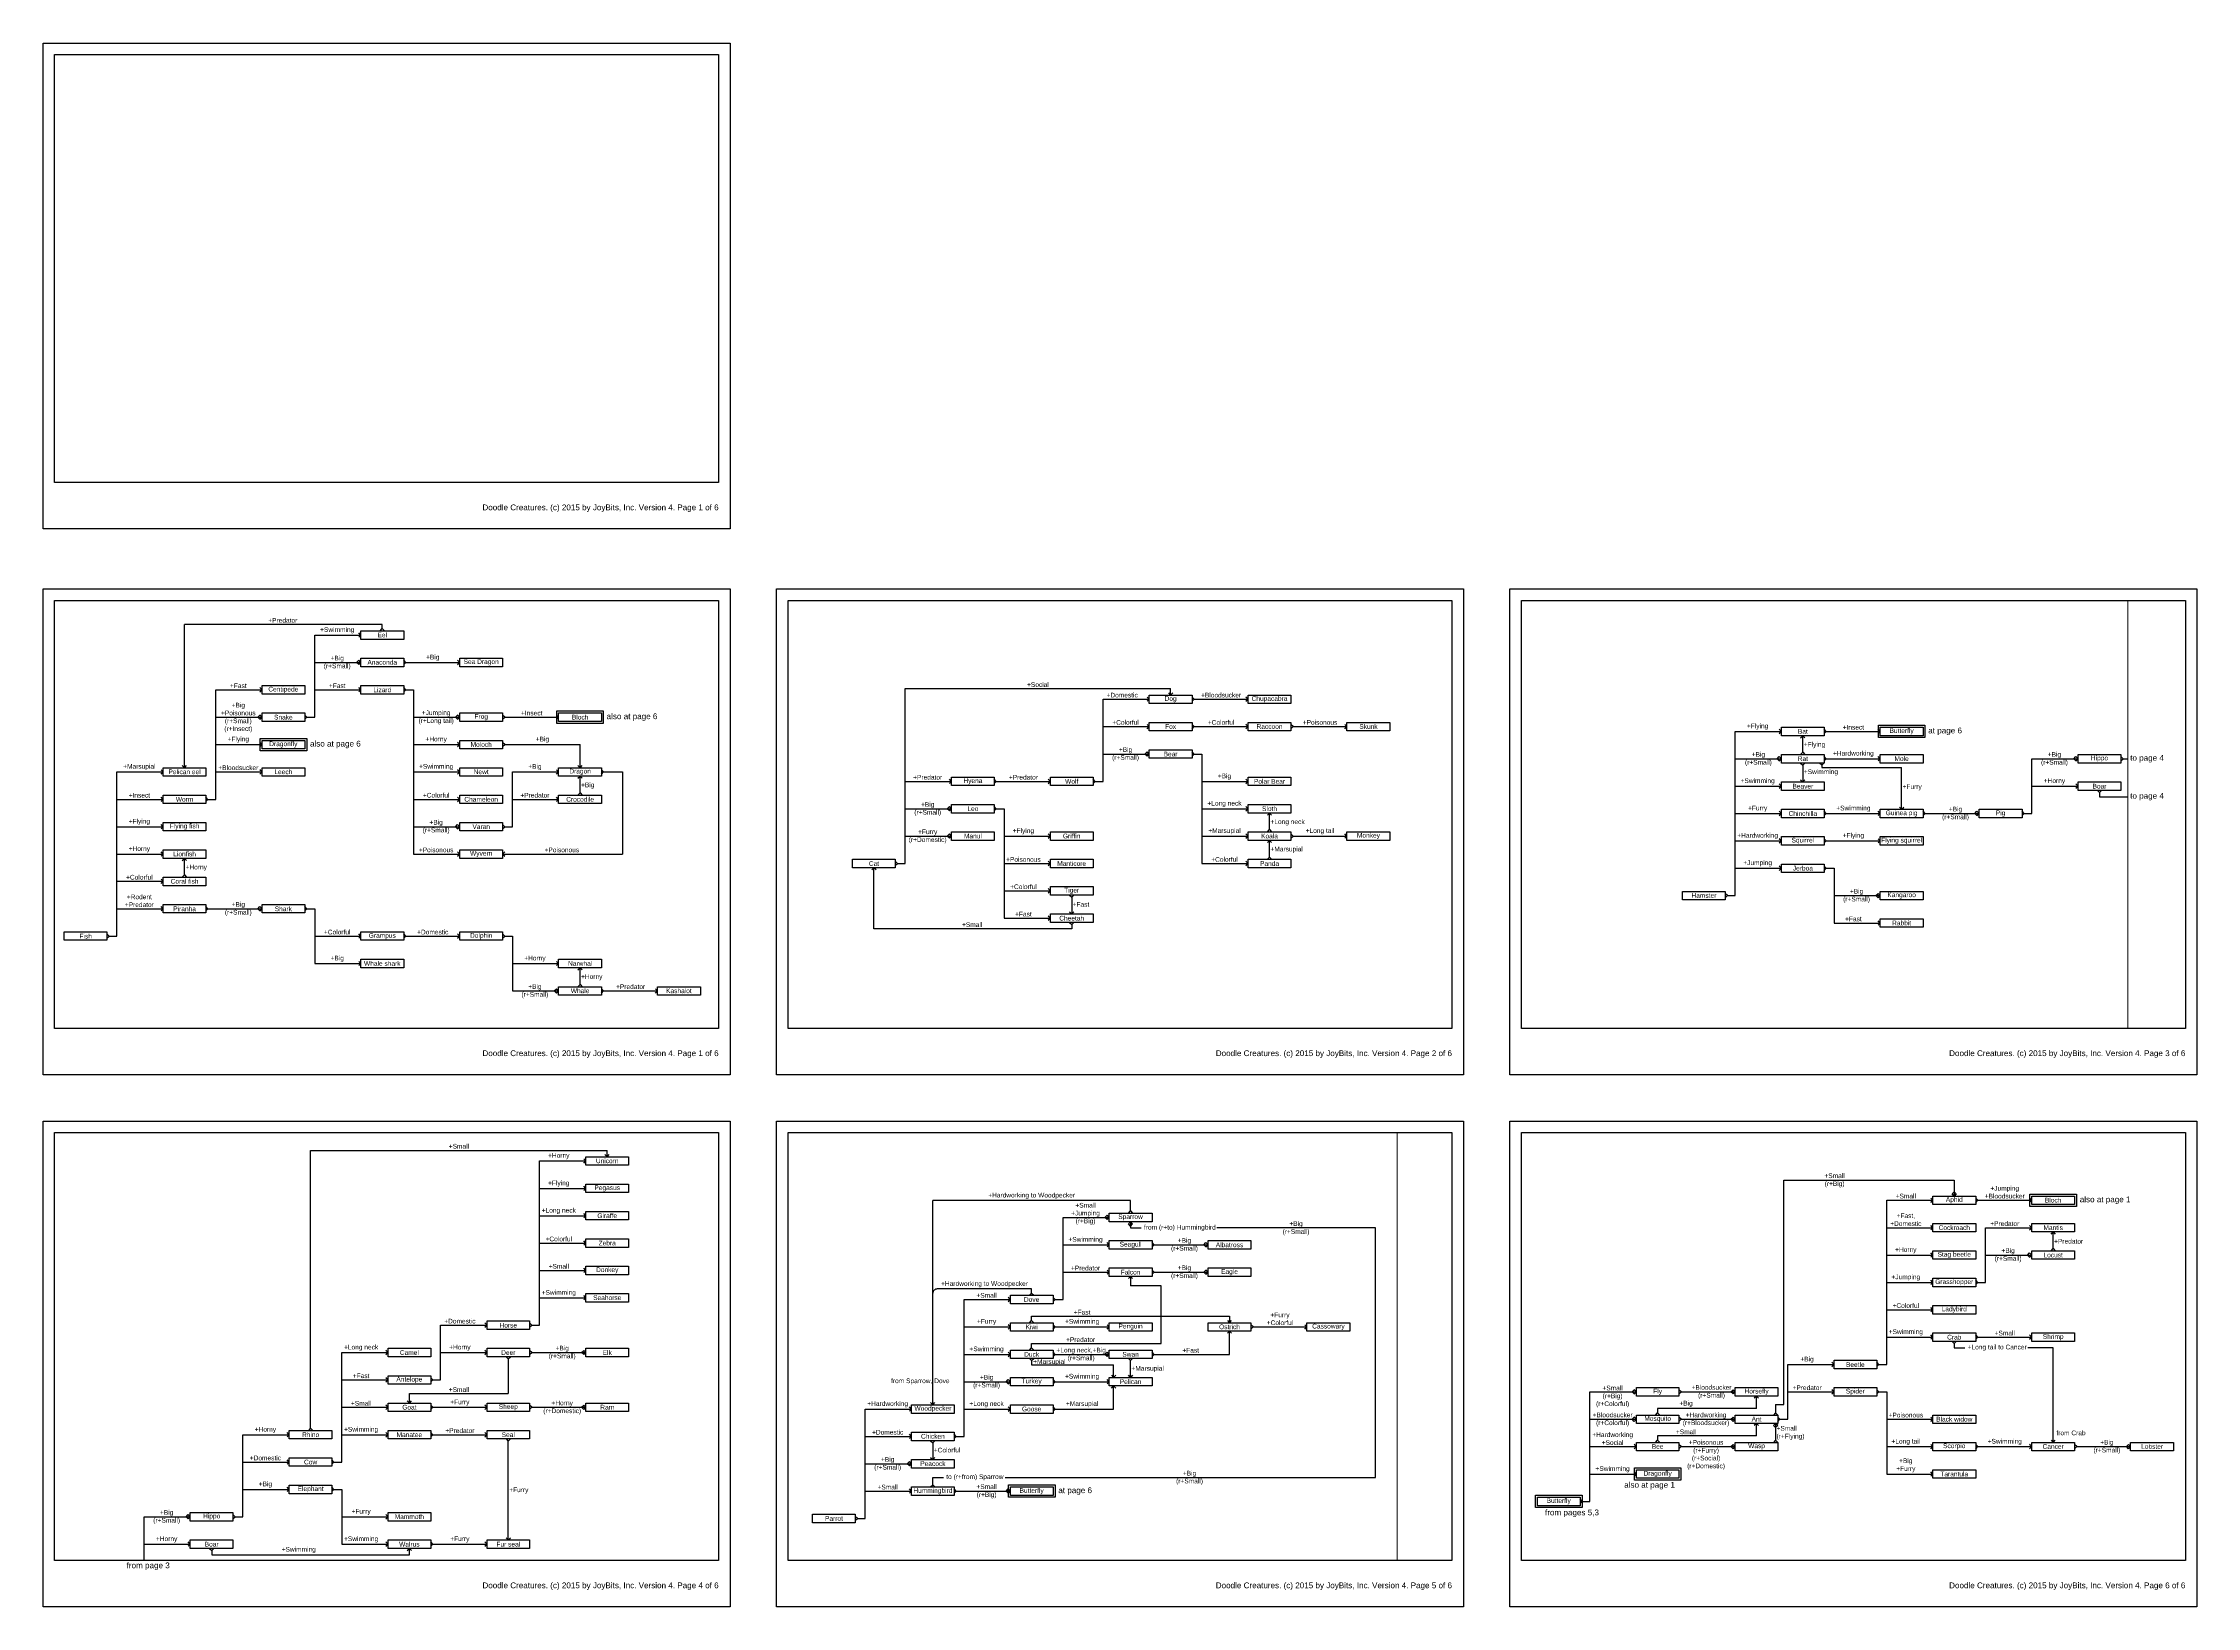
# Paper-space layout 'Output' of a CAD drawing. Header units: millimetres. Extents: x 677 to 1608, y -450 to 226.
# The model-space entities are those that its viewports show. They can reach past a viewport. Long polylines and large blocks are cut down to what shows.
import ezdxf

# ---------------------------------------------------------------- set-up
doc = ezdxf.new("R2010")
doc.units = ezdxf.units.MM
doc.layers.add('viewports', color=7, linetype='Continuous', plot=False)
doc.styles.get("Standard").update_dxf_attribs({"font": 'arial.ttf'})

msp = doc.modelspace()

# ---------------------------------------------------------------- linework, layer by layer
for p, q in [((1661.9, 2142.1), (1661.9, 2250.4)), ((1766.8, 2250.4), (1661.9, 2250.4)), ((1731, 2241.5), (1755.5, 2241.5)), ((1731, 2197.9), (1731, 2241.5)), ((1753.2, 2241.5), (1754.3, 2242.6)), ((1754.3, 2240.3), (1753.2, 2241.5)), ((1755.5, 2241.5), (1754.3, 2242.6)), ((1754.3, 2240.3), (1755.5, 2241.5)), ((1765.7, 2243.7), (1766.8, 2244.9)), ((1766.8, 2244.9), (1766.8, 2250.4)), ((1766.8, 2244.9), (1767.9, 2243.7)), ((2098.3, 2241.5), (2122.8, 2241.5)), ((2098.3, 2154.3), (2098.3, 2241.5)), ((2122.8, 2241.5), (2121.6, 2242.6)), ((2121.6, 2240.3), (2122.8, 2241.5)), ((2134.1, 2246), (2133, 2244.9)), ((2134.1, 2243.7), (2133, 2244.9)), ((2135.2, 2244.9), (2134.1, 2246)), ((2135.2, 2244.9), (2134.1, 2243.7)), ((2146.6, 2241.5), (2145.5, 2242.6)), ((2145.5, 2240.3), (2146.6, 2241.5)), ((2146.6, 2241.5), (2175.2, 2241.5)), ((2175.2, 2241.5), (2174.1, 2242.6)), ((2174.1, 2240.3), (2175.2, 2241.5)), ((1765.7, 2238.1), (1766.8, 2239.2)), ((1766.8, 2236.9), (1765.7, 2238.1)), ((1766.8, 2239.2), (1766.8, 2235.9)), ((1767.9, 2238.1), (1766.8, 2239.2)), ((1766.8, 2236.9), (1767.9, 2238.1)), ((1766.8, 2235.9), (1772.5, 2235.9)), ((1731, 2226.9), (1755.5, 2226.9)), ((1755.5, 2226.9), (1754.3, 2228.1)), ((1754.3, 2225.8), (1755.5, 2226.9)), ((1779.3, 2226.9), (1778.2, 2228.1)), ((1778.2, 2225.8), (1779.3, 2226.9)), ((1779.3, 2226.9), (1807.9, 2226.9)), ((1805.7, 2226.9), (1806.8, 2228.1)), ((1806.8, 2225.8), (1805.7, 2226.9)), ((1807.9, 2226.9), (1806.8, 2228.1)), ((1806.8, 2225.8), (1807.9, 2226.9)), ((2098.3, 2226.9), (2122.8, 2226.9)), ((2122.8, 2226.9), (2121.6, 2228.1)), ((2121.6, 2225.8), (2122.8, 2226.9)), ((2150.7, 2226.9), (2175.2, 2226.9)), ((2150.7, 2197.9), (2150.7, 2226.9)), ((2175.2, 2226.9), (2174.1, 2228.1)), ((2174.1, 2225.8), (2175.2, 2226.9)), ((2185.5, 2223.5), (2186.6, 2224.7)), ((2186.6, 2215.8), (2186.6, 2224.7)), ((2186.6, 2224.7), (2187.7, 2223.5)), ((1731, 2212.4), (1755.5, 2212.4)), ((1755.5, 2212.4), (1754.3, 2213.5)), ((1754.3, 2211.3), (1755.5, 2212.4)), ((1765.7, 2209), (1766.8, 2210.2)), ((1767.9, 2209), (1766.8, 2210.2)), ((1766.8, 2210.2), (1766.8, 2205.2)), ((1779.3, 2212.4), (1778.2, 2213.5)), ((1778.2, 2211.3), (1779.3, 2212.4)), ((1779.3, 2212.4), (1807.9, 2212.4)), ((1805.7, 2212.4), (1806.8, 2213.5)), ((1806.8, 2211.3), (1805.7, 2212.4)), ((1807.9, 2212.4), (1806.8, 2213.5)), ((1806.8, 2211.3), (1807.9, 2212.4)), ((2098.3, 2212.4), (2122.8, 2212.4)), ((2122.8, 2212.4), (2121.6, 2213.5)), ((2121.6, 2211.3), (2122.8, 2212.4)), ((2150.7, 2212.4), (2175.2, 2212.4)), ((2173, 2212.4), (2174.1, 2213.5)), ((2174.1, 2211.3), (2173, 2212.4)), ((2175.2, 2212.4), (2174.1, 2213.5)), ((2174.1, 2211.3), (2175.2, 2212.4)), ((2185.5, 2214.7), (2186.6, 2215.8)), ((2186.6, 2215.8), (2187.7, 2214.7)), ((1678.5, 2125.3), (1678.5, 2197.9)), ((1678.5, 2197.9), (1703, 2197.9)), ((1703, 2197.9), (1701.9, 2199)), ((1701.9, 2196.8), (1703, 2197.9)), ((1713.2, 2200.2), (1714.3, 2201.3)), ((1714.3, 2201.3), (1714.3, 2203.5)), ((1714.3, 2201.3), (1715.5, 2200.2)), ((1726.8, 2197.9), (1725.7, 2199)), ((1725.7, 2196.8), (1726.8, 2197.9)), ((1726.8, 2197.9), (1731, 2197.9)), ((1783.1, 2205.2), (1766.8, 2205.2)), ((1783.1, 2174.5), (1783.1, 2205.2)), ((2098.3, 2197.9), (2122.8, 2197.9)), ((2122.8, 2197.9), (2121.6, 2199)), ((2121.6, 2196.8), (2122.8, 2197.9)), ((2146.6, 2197.9), (2145.5, 2199)), ((2145.5, 2196.8), (2146.6, 2197.9)), ((2146.6, 2197.9), (2150.7, 2197.9)), ((1678.5, 2183.4), (1703, 2183.4)), ((1703, 2183.4), (1701.9, 2184.5)), ((1701.9, 2182.2), (1703, 2183.4)), ((1713.2, 2185.6), (1714.3, 2186.8)), ((1714.3, 2186.8), (1714.3, 2189)), ((1714.3, 2189), (1819.3, 2189)), ((1714.3, 2186.8), (1715.5, 2185.6)), ((1726.8, 2183.4), (1725.7, 2184.5)), ((1725.7, 2182.2), (1726.8, 2183.4)), ((1726.8, 2183.4), (1755.5, 2183.4)), ((1755.5, 2183.4), (1754.3, 2184.5)), ((1754.3, 2182.2), (1755.5, 2183.4)), ((1818.2, 2186.8), (1819.3, 2185.6)), ((1819.3, 2189), (1819.3, 2185.6)), ((1819.3, 2185.6), (1820.4, 2186.8)), ((1831.8, 2183.4), (1830.6, 2184.5)), ((1830.6, 2182.2), (1831.8, 2183.4)), ((1831.8, 2183.4), (1860.4, 2183.4)), ((1860.4, 2183.4), (1859.3, 2184.5)), ((1859.3, 2182.2), (1860.4, 2183.4)), ((2098.3, 2183.4), (2122.8, 2183.4)), ((2122.8, 2183.4), (2121.6, 2184.5)), ((2121.6, 2182.2), (2122.8, 2183.4)), ((1713.2, 2171.1), (1714.3, 2172.2)), ((1714.3, 2172.2), (1714.3, 2174.5)), ((1714.3, 2174.5), (1783.1, 2174.5)), ((1714.3, 2172.2), (1715.5, 2171.1)), ((1818.2, 2180), (1819.3, 2181.1)), ((1819.3, 2168.8), (1819.3, 2181.1)), ((1819.3, 2181.1), (1820.4, 2180)), ((1678.5, 2168.8), (1703, 2168.8)), ((1703, 2168.8), (1701.9, 2170)), ((1701.9, 2167.7), (1703, 2168.8)), ((1713.2, 2166.6), (1714.3, 2165.5)), ((1714.3, 2165.5), (1715.5, 2166.6)), ((1714.3, 2165.5), (1714.3, 2163.2)), ((1714.3, 2163.2), (1757.7, 2163.2)), ((1726.8, 2168.8), (1725.7, 2170)), ((1725.7, 2167.7), (1726.8, 2168.8)), ((1726.8, 2168.8), (1755.5, 2168.8)), ((1753.2, 2168.8), (1754.3, 2170)), ((1754.3, 2167.7), (1753.2, 2168.8)), ((1755.5, 2168.8), (1754.3, 2170)), ((1754.3, 2167.7), (1755.5, 2168.8)), ((1757.7, 2156.6), (1757.7, 2163.2)), ((1765.7, 2166.6), (1766.8, 2165.5)), ((1766.8, 2165.5), (1767.9, 2166.6)), ((1766.8, 2156.6), (1766.8, 2165.5)), ((1779.3, 2168.8), (1778.2, 2170)), ((1778.2, 2167.7), (1779.3, 2168.8)), ((1779.3, 2168.8), (1819.3, 2168.8)), ((2098.3, 2168.8), (2122.8, 2168.8)), ((2122.8, 2168.8), (2121.6, 2170)), ((2121.6, 2167.7), (2122.8, 2168.8)), ((2133, 2166.6), (2134.1, 2165.5)), ((2134.1, 2165.5), (2135.2, 2166.6)), ((2134.1, 2165.5), (2134.1, 2163.2)), ((2134.1, 2163.2), (2139.8, 2163.2)), ((2146.6, 2168.8), (2145.5, 2170)), ((2145.5, 2167.7), (2146.6, 2168.8)), ((2146.6, 2168.8), (2175.2, 2168.8)), ((2186.6, 2163.2), (2173.1, 2163.2)), ((2175.2, 2168.8), (2174.1, 2170)), ((2174.1, 2167.7), (2175.2, 2168.8)), ((2186.6, 2113), (2186.6, 2163.2)), ((1678.5, 2154.3), (1703, 2154.3)), ((1700.7, 2154.3), (1701.9, 2155.5)), ((1701.9, 2153.2), (1700.7, 2154.3)), ((1703, 2154.3), (1701.9, 2155.5)), ((1701.9, 2153.2), (1703, 2154.3)), ((1726.8, 2154.3), (1725.7, 2155.5)), ((1725.7, 2153.2), (1726.8, 2154.3)), ((1726.8, 2154.3), (1755.5, 2154.3)), ((1755.5, 2154.3), (1754.3, 2155.5)), ((1754.3, 2153.2), (1755.5, 2154.3)), ((1756.6, 2157.7), (1757.7, 2156.6)), ((1756.6, 2150.9), (1757.7, 2152.1)), ((1757.7, 2156.6), (1758.9, 2157.7)), ((1757.7, 2139.8), (1757.7, 2152.1)), ((1757.7, 2152.1), (1758.9, 2150.9)), ((1766.8, 2156.6), (1765.7, 2157.7)), ((1767.9, 2157.7), (1766.8, 2156.6)), ((2045.8, 2154.3), (2070.3, 2154.3)), ((2045.8, 2125.3), (2045.8, 2154.3)), ((2070.3, 2154.3), (2069.2, 2155.5)), ((2069.2, 2153.2), (2070.3, 2154.3)), ((2094.1, 2154.3), (2093, 2155.5)), ((2093, 2153.2), (2094.1, 2154.3)), ((2094.1, 2154.3), (2098.3, 2154.3)), ((1626, 2081.7), (1626, 2139.8)), ((1626, 2139.8), (1650.5, 2139.8)), ((1650.5, 2139.8), (1649.4, 2140.9)), ((1649.4, 2138.7), (1650.5, 2139.8)), ((1660.7, 2143.2), (1661.9, 2142.1)), ((1661.9, 2142.1), (1663, 2143.2)), ((1678.5, 2139.8), (1703, 2139.8)), ((1703, 2139.8), (1701.9, 2140.9)), ((1701.9, 2138.7), (1703, 2139.8)), ((1726.8, 2139.8), (1725.7, 2140.9)), ((1725.7, 2138.7), (1726.8, 2139.8)), ((1726.8, 2139.8), (1757.7, 2139.8)), ((1940.8, 2081.7), (1940.8, 2139.8)), ((1940.8, 2139.8), (1965.4, 2139.8)), ((1963.1, 2139.8), (1964.2, 2140.9)), ((1964.2, 2138.7), (1963.1, 2139.8)), ((1965.4, 2139.8), (1964.2, 2140.9)), ((1964.2, 2138.7), (1965.4, 2139.8)), ((1989.2, 2139.8), (1988, 2140.9)), ((1988, 2138.7), (1989.2, 2139.8)), ((1989.2, 2139.8), (2017.8, 2139.8)), ((2015.6, 2139.8), (2016.7, 2140.9)), ((2016.7, 2138.7), (2015.6, 2139.8)), ((2017.8, 2139.8), (2016.7, 2140.9)), ((2016.7, 2138.7), (2017.8, 2139.8)), ((2029.2, 2137.5), (2028, 2136.4)), ((2029.2, 2130.9), (2029.2, 2137.5)), ((2030.3, 2136.4), (2029.2, 2137.5)), ((2045.8, 2139.8), (2070.3, 2139.8)), ((2070.3, 2139.8), (2069.2, 2140.9)), ((2069.2, 2138.7), (2070.3, 2139.8)), ((2094.1, 2139.8), (2093, 2140.9)), ((2093, 2138.7), (2094.1, 2139.8)), ((2094.1, 2139.8), (2098.3, 2139.8)), ((2098.3, 2139.8), (2098.3, 2096.2)), ((1650.5, 2125.3), (1649.4, 2126.4)), ((1674.3, 2125.3), (1673.2, 2126.4)), ((1963.1, 2125.3), (1964.2, 2126.4)), ((1965.4, 2125.3), (1964.2, 2126.4)), ((1975.6, 2127.5), (1976.7, 2128.7)), ((2029.2, 2130.9), (1976.7, 2130.9)), ((1976.7, 2130.9), (1976.7, 2128.7)), ((1976.7, 2128.7), (1977.8, 2127.5)), ((1989.2, 2125.3), (1988, 2126.4)), ((2015.6, 2125.3), (2016.7, 2126.4)), ((2017.8, 2125.3), (2016.7, 2126.4)), ((2039.3, 2128.7), (2038.1, 2127.5)), ((2039.3, 2133.1), (2039.3, 2128.7)), ((2040.4, 2127.5), (2039.3, 2128.7)), ((2041.6, 2125.3), (2040.5, 2126.4)), ((2122.8, 2125.3), (2121.6, 2126.4)), ((1626, 2125.3), (1650.5, 2125.3)), ((1649.4, 2124.1), (1650.5, 2125.3)), ((1660.7, 2123), (1661.9, 2121.9)), ((1661.9, 2121.9), (1663, 2123)), ((1661.9, 2121.9), (1661.9, 2113)), ((1673.2, 2124.1), (1674.3, 2125.3)), ((1674.3, 2125.3), (1678.5, 2125.3)), ((1940.8, 2125.3), (1965.4, 2125.3)), ((1964.2, 2124.1), (1963.1, 2125.3)), ((1964.2, 2124.1), (1965.4, 2125.3)), ((2029.2, 2116.4), (1976.7, 2116.4)), ((1976.7, 2116.4), (1976.7, 2114.1)), ((1988, 2124.1), (1989.2, 2125.3)), ((1989.2, 2125.3), (2017.8, 2125.3)), ((2016.7, 2124.1), (2015.6, 2125.3)), ((2016.7, 2124.1), (2017.8, 2125.3)), ((2029.2, 2123), (2028, 2121.9)), ((2029.2, 2116.4), (2029.2, 2123)), ((2030.3, 2121.9), (2029.2, 2123)), ((2039.3, 2123), (2038.1, 2121.9)), ((2039.3, 2120.8), (2038.1, 2121.9)), ((2039.3, 2123), (2039.3, 2114.1)), ((2040.4, 2121.9), (2039.3, 2123)), ((2040.4, 2121.9), (2039.3, 2120.8)), ((2040.5, 2124.1), (2041.6, 2125.3)), ((2041.6, 2125.3), (2045.8, 2125.3)), ((2098.3, 2125.3), (2122.8, 2125.3)), ((2121.6, 2124.1), (2122.8, 2125.3)), ((1626, 2110.8), (1650.5, 2110.8)), ((1648.3, 2110.8), (1649.4, 2111.9)), ((1649.4, 2109.6), (1648.3, 2110.8)), ((1650.5, 2110.8), (1649.4, 2111.9)), ((1649.4, 2109.6), (1650.5, 2110.8)), ((1660.7, 2114.1), (1661.9, 2113)), ((1661.9, 2113), (1663, 2114.1)), ((1661.9, 2099.6), (1661.9, 2103.5)), ((1661.9, 2103.5), (1667.5, 2103.5)), ((1940.8, 2110.8), (1965.4, 2110.8)), ((1965.4, 2110.8), (1964.2, 2111.9)), ((1964.2, 2109.6), (1965.4, 2110.8)), ((1975.6, 2113), (1976.7, 2114.1)), ((1976.7, 2114.1), (1977.8, 2113)), ((1989.2, 2110.8), (1988, 2111.9)), ((1988, 2109.6), (1989.2, 2110.8)), ((1989.2, 2110.8), (2017.8, 2110.8)), ((2015.6, 2110.8), (2016.7, 2111.9)), ((2016.7, 2109.6), (2015.6, 2110.8)), ((2017.8, 2110.8), (2016.7, 2111.9)), ((2016.7, 2109.6), (2017.8, 2110.8)), ((2039.3, 2114.1), (2038.1, 2113)), ((2040.4, 2113), (2039.3, 2114.1)), ((2098.3, 2110.8), (2122.8, 2110.8)), ((2122.8, 2110.8), (2121.6, 2111.9)), ((2121.6, 2109.6), (2122.8, 2110.8)), ((2146.6, 2110.8), (2145.5, 2111.9)), ((2145.5, 2109.6), (2146.6, 2110.8)), ((2146.6, 2110.8), (2175.2, 2110.8)), ((2175.2, 2110.8), (2174.1, 2111.9)), ((2174.1, 2109.6), (2175.2, 2110.8)), ((2185.5, 2114.1), (2186.6, 2113)), ((2186.6, 2113), (2187.7, 2114.1)), ((2199.1, 2110.8), (2197.9, 2111.9)), ((2197.9, 2109.6), (2199.1, 2110.8)), ((2199.1, 2110.8), (2227.7, 2110.8)), ((2225.5, 2110.8), (2226.6, 2111.9)), ((2226.6, 2109.6), (2225.5, 2110.8)), ((2227.7, 2110.8), (2226.6, 2111.9)), ((2226.6, 2109.6), (2227.7, 2110.8)), ((1626, 2096.2), (1650.5, 2096.2)), ((1650.5, 2096.2), (1649.4, 2097.4)), ((1649.4, 2095.1), (1650.5, 2096.2)), ((1660.7, 2098.5), (1661.9, 2099.6)), ((1661.9, 2099.6), (1663, 2098.5)), ((1674.3, 2096.2), (1673.2, 2097.4)), ((1673.2, 2095.1), (1674.3, 2096.2)), ((1674.3, 2096.2), (1703, 2096.2)), ((1700.7, 2096.2), (1701.9, 2097.4)), ((1701.9, 2095.1), (1700.7, 2096.2)), ((1703, 2096.2), (1701.9, 2097.4)), ((1701.9, 2095.1), (1703, 2096.2)), ((1940.8, 2096.2), (1965.4, 2096.2)), ((1965.4, 2096.2), (1964.2, 2097.4)), ((1964.2, 2095.1), (1965.4, 2096.2)), ((2098.3, 2096.2), (2122.8, 2096.2)), ((2122.8, 2096.2), (2121.6, 2097.4)), ((2121.6, 2095.1), (2122.8, 2096.2)), ((1621.9, 2081.7), (1620.7, 2082.8)), ((1620.7, 2080.6), (1621.9, 2081.7)), ((1621.9, 2081.7), (1626, 2081.7)), ((1936.7, 2081.7), (1935.6, 2082.8)), ((1935.6, 2080.6), (1936.7, 2081.7)), ((1936.7, 2081.7), (1940.8, 2081.7)), ((1871.8, 1989.7), (2029.2, 1989.7)), ((1871.8, 1842.2), (1871.8, 1989.7)), ((2029.2, 1986.3), (2029.2, 1989.7)), ((1993.3, 1896.9), (1993.3, 1984.1)), ((1993.3, 1984.1), (2017.8, 1984.1)), ((2017.8, 1984.1), (2016.7, 1985.2)), ((2016.7, 1982.9), (2017.8, 1984.1)), ((2028, 1987.5), (2029.2, 1986.3)), ((2029.2, 1986.3), (2030.3, 1987.5)), ((1993.3, 1969.5), (2017.8, 1969.5)), ((2017.8, 1969.5), (2016.7, 1970.7)), ((2016.7, 1968.4), (2017.8, 1969.5)), ((1993.3, 1955), (2017.8, 1955)), ((2017.8, 1955), (2016.7, 1956.2)), ((2016.7, 1953.9), (2017.8, 1955)), ((1993.3, 1940.5), (2017.8, 1940.5)), ((2017.8, 1940.5), (2016.7, 1941.6)), ((2016.7, 1939.4), (2017.8, 1940.5)), ((1993.3, 1926), (2017.8, 1926)), ((2017.8, 1926), (2016.7, 1927.1)), ((2016.7, 1924.8), (2017.8, 1926)), ((1993.3, 1911.5), (2017.8, 1911.5)), ((2017.8, 1911.5), (2016.7, 1912.6)), ((2016.7, 1910.3), (2017.8, 1911.5)), ((1965.4, 1896.9), (1964.2, 1898.1)), ((1989.2, 1896.9), (1988, 1898.1)), ((1940.8, 1896.9), (1965.4, 1896.9)), ((1940.8, 1867.9), (1940.8, 1896.9)), ((1964.2, 1895.8), (1965.4, 1896.9)), ((1988, 1895.8), (1989.2, 1896.9)), ((1989.2, 1896.9), (1993.3, 1896.9)), ((1888.4, 1824.3), (1888.4, 1882.4)), ((1888.4, 1882.4), (1912.9, 1882.4)), ((1912.9, 1882.4), (1911.8, 1883.5)), ((1911.8, 1881.3), (1912.9, 1882.4)), ((1940.8, 1882.4), (1965.4, 1882.4)), ((1965.4, 1882.4), (1964.2, 1883.5)), ((1964.2, 1881.3), (1965.4, 1882.4)), ((1975.6, 1880.1), (1976.7, 1879)), ((1976.7, 1879), (1977.8, 1880.1)), ((1976.7, 1879), (1976.7, 1860.6)), ((1989.2, 1882.4), (1988, 1883.5)), ((1988, 1881.3), (1989.2, 1882.4)), ((1989.2, 1882.4), (2017.8, 1882.4)), ((2015.6, 1882.4), (2016.7, 1883.5)), ((2016.7, 1881.3), (2015.6, 1882.4)), ((2017.8, 1882.4), (2016.7, 1883.5)), ((2016.7, 1881.3), (2017.8, 1882.4)), ((1888.4, 1867.9), (1912.9, 1867.9)), ((1912.9, 1867.9), (1911.8, 1869)), ((1911.8, 1866.8), (1912.9, 1867.9)), ((1936.7, 1867.9), (1935.6, 1869)), ((1935.6, 1866.8), (1936.7, 1867.9)), ((1936.7, 1867.9), (1940.8, 1867.9)), ((1888.4, 1853.4), (1912.9, 1853.4)), ((1912.9, 1853.4), (1911.8, 1854.5)), ((1911.8, 1852.2), (1912.9, 1853.4)), ((1923.1, 1856.8), (1924.2, 1855.6)), ((1924.2, 1855.6), (1924.2, 1860.6)), ((1924.2, 1860.6), (1976.7, 1860.6)), ((1924.2, 1855.6), (1925.4, 1856.8)), ((1936.7, 1853.4), (1935.6, 1854.5)), ((1935.6, 1852.2), (1936.7, 1853.4)), ((1936.7, 1853.4), (1965.4, 1853.4)), ((1965.4, 1853.4), (1964.2, 1854.5)), ((1964.2, 1852.2), (1965.4, 1853.4)), ((1989.2, 1853.4), (1988, 1854.5)), ((1988, 1852.2), (1989.2, 1853.4)), ((1989.2, 1853.4), (2017.8, 1853.4)), ((2015.6, 1853.4), (2016.7, 1854.5)), ((2016.7, 1852.2), (2015.6, 1853.4)), ((2017.8, 1853.4), (2016.7, 1854.5)), ((2016.7, 1852.2), (2017.8, 1853.4)), ((1871.8, 1842.2), (1870.6, 1841.1)), ((1872.9, 1841.1), (1871.8, 1842.2)), ((1835.9, 1795.3), (1835.9, 1838.8)), ((1835.9, 1838.8), (1860.4, 1838.8)), ((1860.4, 1838.8), (1859.3, 1840)), ((1859.3, 1837.7), (1860.4, 1838.8)), ((1888.4, 1838.8), (1912.9, 1838.8)), ((1912.9, 1838.8), (1911.8, 1840)), ((1911.8, 1837.7), (1912.9, 1838.8)), ((1936.7, 1838.8), (1935.6, 1840)), ((1935.6, 1837.7), (1936.7, 1838.8)), ((1936.7, 1838.8), (1965.4, 1838.8)), ((1965.4, 1838.8), (1964.2, 1840)), ((1964.2, 1837.7), (1965.4, 1838.8)), ((1975.6, 1836.6), (1976.7, 1835.4)), ((1976.7, 1835.4), (1977.8, 1836.6)), ((1976.7, 1783), (1976.7, 1835.4)), ((1835.9, 1824.3), (1860.4, 1824.3)), ((1860.4, 1824.3), (1859.3, 1825.4)), ((1859.3, 1823.2), (1860.4, 1824.3)), ((1884.2, 1824.3), (1883.1, 1825.4)), ((1883.1, 1823.2), (1884.2, 1824.3)), ((1884.2, 1824.3), (1888.4, 1824.3)), ((1626, 1722.7), (1626, 1809.8)), ((1626, 1809.8), (1650.5, 1809.8)), ((1650.5, 1809.8), (1649.4, 1810.9)), ((1649.4, 1808.7), (1650.5, 1809.8)), ((1660.7, 1806.4), (1661.9, 1807.5)), ((1661.9, 1798.7), (1661.9, 1807.5)), ((1661.9, 1807.5), (1663, 1806.4)), ((1674.3, 1809.8), (1673.2, 1810.9)), ((1673.2, 1808.7), (1674.3, 1809.8)), ((1674.3, 1809.8), (1703, 1809.8)), ((1703, 1809.8), (1701.9, 1810.9)), ((1701.9, 1808.7), (1703, 1809.8)), ((1835.9, 1809.8), (1860.4, 1809.8)), ((1860.4, 1809.8), (1859.3, 1810.9)), ((1859.3, 1808.7), (1860.4, 1809.8)), ((1884.2, 1809.8), (1883.1, 1810.9)), ((1883.1, 1808.7), (1884.2, 1809.8)), ((1884.2, 1809.8), (1888.4, 1809.8)), ((1888.4, 1809.8), (1888.4, 1780.7)), ((1626, 1795.3), (1650.5, 1795.3)), ((1648.3, 1795.3), (1649.4, 1796.4)), ((1649.4, 1794.1), (1648.3, 1795.3)), ((1650.5, 1795.3), (1649.4, 1796.4)), ((1649.4, 1794.1), (1650.5, 1795.3)), ((1660.7, 1797.5), (1661.9, 1798.7)), ((1661.9, 1798.7), (1663, 1797.5)), ((1674.3, 1795.3), (1673.2, 1796.4)), ((1673.2, 1794.1), (1674.3, 1795.3)), ((1674.3, 1795.3), (1703, 1795.3)), ((1703, 1795.3), (1701.9, 1796.4)), ((1701.9, 1794.1), (1703, 1795.3)), ((1783.4, 1766.2), (1783.4, 1795.3)), ((1783.4, 1795.3), (1807.9, 1795.3)), ((1805.7, 1795.3), (1806.8, 1796.4)), ((1806.8, 1794.1), (1805.7, 1795.3)), ((1807.9, 1795.3), (1806.8, 1796.4)), ((1806.8, 1794.1), (1807.9, 1795.3)), ((1831.8, 1795.3), (1830.6, 1796.4)), ((1830.6, 1794.1), (1831.8, 1795.3)), ((1831.8, 1795.3), (1835.9, 1795.3)), ((1888.4, 1795.3), (1912.9, 1795.3)), ((1912.9, 1795.3), (1911.8, 1796.4)), ((1911.8, 1794.1), (1912.9, 1795.3)), ((1660.7, 1793), (1661.9, 1791.9)), ((1660.7, 1784.1), (1661.9, 1783)), ((1661.9, 1791.9), (1663, 1793)), ((1661.9, 1791.9), (1661.9, 1783)), ((1661.9, 1783), (1663, 1784.1)), ((1671.9, 1791.9), (1670.8, 1793)), ((1673.1, 1793), (1671.9, 1791.9)), ((1671.9, 1791.9), (1671.9, 1790.6)), ((1671.9, 1790.6), (1714.3, 1790.6)), ((1714.3, 1768.5), (1714.3, 1790.6)), ((1975.6, 1784.1), (1976.7, 1783)), ((1976.7, 1783), (1977.8, 1784.1)), ((1626, 1780.7), (1650.5, 1780.7)), ((1650.5, 1780.7), (1649.4, 1781.9)), ((1649.4, 1779.6), (1650.5, 1780.7)), ((1783.4, 1780.7), (1807.9, 1780.7)), ((1807.9, 1780.7), (1806.8, 1781.9)), ((1806.8, 1779.6), (1807.9, 1780.7)), ((1818.2, 1778.5), (1819.3, 1777.4)), ((1819.3, 1777.4), (1820.4, 1778.5)), ((1819.3, 1777.4), (1819.3, 1775.1)), ((1819.3, 1775.1), (1924.2, 1775.1)), ((1888.4, 1780.7), (1912.9, 1780.7)), ((1912.9, 1780.7), (1911.8, 1781.9)), ((1911.8, 1779.6), (1912.9, 1780.7)), ((1923.1, 1777.4), (1924.2, 1778.5)), ((1924.2, 1775.1), (1924.2, 1778.5)), ((1924.2, 1778.5), (1925.4, 1777.4)), ((1936.7, 1780.7), (1935.6, 1781.9)), ((1935.6, 1779.6), (1936.7, 1780.7)), ((1936.7, 1780.7), (1965.4, 1780.7)), ((1965.4, 1780.7), (1964.2, 1781.9)), ((1964.2, 1779.6), (1965.4, 1780.7)), ((1626, 1766.2), (1650.5, 1766.2)), ((1650.5, 1766.2), (1649.4, 1767.4)), ((1649.4, 1765.1), (1650.5, 1766.2)), ((1674.3, 1766.2), (1673.2, 1767.4)), ((1673.2, 1765.1), (1674.3, 1766.2)), ((1674.3, 1766.2), (1703, 1766.2)), ((1703, 1766.2), (1701.9, 1767.4)), ((1701.9, 1765.1), (1703, 1766.2)), ((1713.2, 1769.6), (1714.3, 1768.5)), ((1714.3, 1768.5), (1715.5, 1769.6)), ((1726.8, 1766.2), (1725.7, 1767.4)), ((1725.7, 1765.1), (1726.8, 1766.2)), ((1726.8, 1766.2), (1755.5, 1766.2)), ((1753.2, 1766.2), (1754.3, 1767.4)), ((1754.3, 1765.1), (1753.2, 1766.2)), ((1755.5, 1766.2), (1754.3, 1767.4)), ((1754.3, 1765.1), (1755.5, 1766.2)), ((1779.3, 1766.2), (1778.2, 1767.4)), ((1778.2, 1765.1), (1779.3, 1766.2)), ((1779.3, 1766.2), (1783.4, 1766.2)), ((1626, 1751.7), (1650.5, 1751.7)), ((1650.5, 1751.7), (1649.4, 1752.8)), ((1649.4, 1750.6), (1650.5, 1751.7)), ((1674.3, 1751.7), (1673.2, 1752.8)), ((1673.2, 1750.6), (1674.3, 1751.7)), ((1674.3, 1751.7), (1703, 1751.7)), ((1703, 1751.7), (1701.9, 1752.8)), ((1701.9, 1750.6), (1703, 1751.7)), ((1650.5, 1737.2), (1649.4, 1738.3)), ((1674.3, 1737.2), (1673.2, 1738.3)), ((1626, 1737.2), (1650.5, 1737.2)), ((1649.4, 1736), (1650.5, 1737.2)), ((1673.2, 1736), (1674.3, 1737.2)), ((1674.3, 1737.2), (1678.5, 1737.2)), ((1678.5, 1737.2), (1678.5, 1708.1)), ((1621.9, 1722.7), (1620.7, 1723.8)), ((1620.7, 1721.5), (1621.9, 1722.7)), ((1621.9, 1722.7), (1626, 1722.7)), ((1678.5, 1722.7), (1703, 1722.7)), ((1700.7, 1722.7), (1701.9, 1723.8)), ((1701.9, 1721.5), (1700.7, 1722.7)), ((1703, 1722.7), (1701.9, 1723.8)), ((1701.9, 1721.5), (1703, 1722.7)), ((1678.5, 1708.1), (1703, 1708.1)), ((1703, 1708.1), (1701.9, 1709.3)), ((1701.9, 1707), (1703, 1708.1)), ((1626, 1482.8), (1626, 1575.6)), ((1626, 1575.6), (1766.8, 1575.6)), ((1731, 1526.4), (1731, 1570)), ((1731, 1570), (1755.5, 1570)), ((1755.5, 1570), (1754.3, 1571.1)), ((1754.3, 1568.9), (1755.5, 1570)), ((1765.7, 1573.4), (1766.8, 1572.2)), ((1766.8, 1572.2), (1766.8, 1575.6)), ((1766.8, 1572.2), (1767.9, 1573.4)), ((1779.3, 1570), (1778.2, 1571.1)), ((1778.2, 1568.9), (1779.3, 1570)), ((1779.3, 1570), (1807.9, 1570)), ((1807.9, 1570), (1806.8, 1571.1)), ((1806.8, 1568.9), (1807.9, 1570)), ((1731, 1555.5), (1755.5, 1555.5)), ((1755.5, 1555.5), (1754.3, 1556.6)), ((1754.3, 1554.3), (1755.5, 1555.5)), ((1779.3, 1555.5), (1778.2, 1556.6)), ((1778.2, 1554.3), (1779.3, 1555.5)), ((1779.3, 1555.5), (1807.9, 1555.5)), ((1807.9, 1555.5), (1806.8, 1556.6)), ((1806.8, 1554.3), (1807.9, 1555.5)), ((1831.8, 1555.5), (1830.6, 1556.6)), ((1830.6, 1554.3), (1831.8, 1555.5)), ((1831.8, 1555.5), (1860.4, 1555.5)), ((1860.4, 1555.5), (1859.3, 1556.6)), ((1859.3, 1554.3), (1860.4, 1555.5)), ((1731, 1540.9), (1755.5, 1540.9)), ((1753.2, 1540.9), (1754.3, 1542.1)), ((1754.3, 1539.8), (1753.2, 1540.9)), ((1755.5, 1540.9), (1754.3, 1542.1)), ((1754.3, 1539.8), (1755.5, 1540.9)), ((1779.3, 1540.9), (1778.2, 1542.1)), ((1778.2, 1539.8), (1779.3, 1540.9)), ((1779.3, 1540.9), (1783.4, 1540.9)), ((1783.4, 1540.9), (1783.4, 1482.8)), ((1626, 1526.4), (1650.5, 1526.4)), ((1650.5, 1526.4), (1649.4, 1527.5)), ((1649.4, 1525.3), (1650.5, 1526.4)), ((1674.3, 1526.4), (1673.2, 1527.5)), ((1673.2, 1525.3), (1674.3, 1526.4)), ((1674.3, 1526.4), (1703, 1526.4)), ((1703, 1526.4), (1701.9, 1527.5)), ((1701.9, 1525.3), (1703, 1526.4)), ((1726.8, 1526.4), (1725.7, 1527.5)), ((1725.7, 1525.3), (1726.8, 1526.4)), ((1726.8, 1526.4), (1731, 1526.4)), ((1783.4, 1526.4), (1807.9, 1526.4)), ((1807.9, 1526.4), (1806.8, 1527.5)), ((1806.8, 1525.3), (1807.9, 1526.4)), ((1626, 1511.9), (1650.5, 1511.9)), ((1648.3, 1511.9), (1649.4, 1513)), ((1649.4, 1510.8), (1648.3, 1511.9)), ((1650.5, 1511.9), (1649.4, 1513)), ((1649.4, 1510.8), (1650.5, 1511.9)), ((1674.3, 1511.9), (1673.2, 1513)), ((1673.2, 1510.8), (1674.3, 1511.9)), ((1674.3, 1511.9), (1678.5, 1511.9)), ((1678.5, 1511.9), (1678.5, 1453.8)), ((1783.4, 1511.9), (1807.9, 1511.9)), ((1807.9, 1511.9), (1806.8, 1513)), ((1806.8, 1510.8), (1807.9, 1511.9)), ((1818.2, 1508.5), (1819.3, 1509.6)), ((1819.3, 1500.8), (1819.3, 1509.6)), ((1819.3, 1509.6), (1820.4, 1508.5)), ((1626, 1497.4), (1650.5, 1497.4)), ((1648.3, 1497.4), (1649.4, 1498.5)), ((1649.4, 1496.2), (1648.3, 1497.4)), ((1650.5, 1497.4), (1649.4, 1498.5)), ((1649.4, 1496.2), (1650.5, 1497.4)), ((1678.5, 1497.4), (1703, 1497.4)), ((1703, 1497.4), (1701.9, 1498.5)), ((1701.9, 1496.2), (1703, 1497.4)), ((1783.4, 1497.4), (1807.9, 1497.4)), ((1807.9, 1497.4), (1806.8, 1498.5)), ((1806.8, 1496.2), (1807.9, 1497.4)), ((1818.2, 1499.6), (1819.3, 1500.8)), ((1819.3, 1500.8), (1820.4, 1499.6)), ((1831.8, 1497.4), (1830.6, 1498.5)), ((1830.6, 1496.2), (1831.8, 1497.4)), ((1831.8, 1497.4), (1860.4, 1497.4)), ((1860.4, 1497.4), (1859.3, 1498.5)), ((1859.3, 1496.2), (1860.4, 1497.4)), ((1818.2, 1494), (1819.3, 1495.1)), ((1818.2, 1485.1), (1819.3, 1486.2)), ((1819.3, 1486.2), (1819.3, 1495.1)), ((1819.3, 1495.1), (1820.4, 1494)), ((1819.3, 1486.2), (1820.4, 1485.1)), ((1609.4, 1480.6), (1608.3, 1479.5)), ((1609.4, 1448.2), (1609.4, 1480.6)), ((1610.5, 1479.5), (1609.4, 1480.6)), ((1621.9, 1482.8), (1620.7, 1484)), ((1620.7, 1481.7), (1621.9, 1482.8)), ((1621.9, 1482.8), (1626, 1482.8)), ((1678.5, 1482.8), (1703, 1482.8)), ((1703, 1482.8), (1701.9, 1484)), ((1701.9, 1481.7), (1703, 1482.8)), ((1783.4, 1482.8), (1807.9, 1482.8)), ((1807.9, 1482.8), (1806.8, 1484)), ((1806.8, 1481.7), (1807.9, 1482.8)), ((1678.5, 1468.3), (1703, 1468.3)), ((1703, 1468.3), (1701.9, 1469.5)), ((1701.9, 1467.2), (1703, 1468.3)), ((1713.2, 1466.1), (1714.3, 1464.9)), ((1714.3, 1464.9), (1715.5, 1466.1)), ((1714.3, 1464.9), (1714.3, 1456.1)), ((1678.5, 1453.8), (1703, 1453.8)), ((1703, 1453.8), (1701.9, 1454.9)), ((1701.9, 1452.7), (1703, 1453.8)), ((1713.2, 1457.2), (1714.3, 1456.1)), ((1714.3, 1456.1), (1715.5, 1457.2)), ((1714.3, 1448.2), (1609.4, 1448.2)), ((1713.2, 1451.5), (1714.3, 1450.4)), ((1714.3, 1450.4), (1715.5, 1451.5)), ((1714.3, 1450.4), (1714.3, 1448.2)), ((1661.9, 1267.2), (1661.9, 1343.2)), ((1766.8, 1343.2), (1661.9, 1343.2)), ((1731, 1294), (1731, 1337.6)), ((1731, 1337.6), (1755.5, 1337.6)), ((1755.5, 1337.6), (1754.3, 1338.7)), ((1754.3, 1336.4), (1755.5, 1337.6)), ((1765.7, 1339.8), (1766.8, 1341)), ((1766.8, 1341), (1766.8, 1343.2)), ((1766.8, 1341), (1767.9, 1339.8)), ((1731, 1323.1), (1755.5, 1323.1)), ((1753.2, 1323.1), (1754.3, 1324.2)), ((1754.3, 1321.9), (1753.2, 1323.1)), ((1755.5, 1323.1), (1754.3, 1324.2)), ((1754.3, 1321.9), (1755.5, 1323.1)), ((1779.3, 1323.1), (1778.2, 1324.2)), ((1778.2, 1321.9), (1779.3, 1323.1)), ((1779.3, 1323.1), (1807.9, 1323.1)), ((1807.9, 1323.1), (1806.8, 1324.2)), ((1806.8, 1321.9), (1807.9, 1323.1)), ((1678.5, 1250.4), (1678.5, 1308.5)), ((1678.5, 1308.5), (1703, 1308.5)), ((1703, 1308.5), (1701.9, 1309.7)), ((1701.9, 1307.4), (1703, 1308.5)), ((1731, 1308.5), (1755.5, 1308.5)), ((1755.5, 1308.5), (1754.3, 1309.7)), ((1754.3, 1307.4), (1755.5, 1308.5)), ((1779.3, 1308.5), (1778.2, 1309.7)), ((1778.2, 1307.4), (1779.3, 1308.5)), ((1779.3, 1308.5), (1783.4, 1308.5)), ((1783.4, 1308.5), (1783.4, 1221.4)), ((1678.5, 1294), (1703, 1294)), ((1700.7, 1294), (1701.9, 1295.1)), ((1701.9, 1292.9), (1700.7, 1294)), ((1703, 1294), (1701.9, 1295.1)), ((1701.9, 1292.9), (1703, 1294)), ((1726.8, 1294), (1725.7, 1295.1)), ((1725.7, 1292.9), (1726.8, 1294)), ((1726.8, 1294), (1731, 1294)), ((1783.4, 1294), (1807.9, 1294)), ((1805.7, 1294), (1806.8, 1295.1)), ((1806.8, 1292.9), (1805.7, 1294)), ((1807.9, 1294), (1806.8, 1295.1)), ((1806.8, 1292.9), (1807.9, 1294)), ((1831.8, 1294), (1830.6, 1295.1)), ((1830.6, 1292.9), (1831.8, 1294)), ((1831.8, 1294), (1860.4, 1294)), ((1860.4, 1294), (1859.3, 1295.1)), ((1859.3, 1292.9), (1860.4, 1294)), ((1703, 1279.5), (1701.9, 1280.6)), ((1807.9, 1279.5), (1806.8, 1280.6)), ((1831.8, 1279.5), (1830.6, 1280.6)), ((1678.5, 1279.5), (1703, 1279.5)), ((1701.9, 1278.4), (1703, 1279.5)), ((1783.4, 1279.5), (1807.9, 1279.5)), ((1806.8, 1278.4), (1807.9, 1279.5)), ((1830.6, 1278.4), (1831.8, 1279.5)), ((1831.8, 1279.5), (1871.8, 1279.5)), ((1871.8, 1267.2), (1871.8, 1279.5)), ((1626, 1177.8), (1626, 1265)), ((1626, 1265), (1650.5, 1265)), ((1650.5, 1265), (1649.4, 1266.1)), ((1649.4, 1263.8), (1650.5, 1265)), ((1660.7, 1268.4), (1661.9, 1267.2)), ((1661.9, 1267.2), (1663, 1268.4)), ((1678.5, 1265), (1703, 1265)), ((1703, 1265), (1701.9, 1266.1)), ((1701.9, 1263.8), (1703, 1265)), ((1783.4, 1265), (1807.9, 1265)), ((1807.9, 1265), (1806.8, 1266.1)), ((1806.8, 1263.8), (1807.9, 1265)), ((1835.9, 1235.9), (1835.9, 1265)), ((1835.9, 1265), (1860.4, 1265)), ((1860.4, 1265), (1859.3, 1266.1)), ((1859.3, 1263.8), (1860.4, 1265)), ((1870.6, 1268.4), (1871.8, 1267.2)), ((1870.6, 1261.6), (1871.8, 1262.7)), ((1871.8, 1267.2), (1872.9, 1268.4)), ((1871.8, 1253.8), (1871.8, 1262.7)), ((1871.8, 1262.7), (1872.9, 1261.6)), ((1884.2, 1265), (1883.1, 1266.1)), ((1883.1, 1263.8), (1884.2, 1265)), ((1884.2, 1265), (1894.2, 1265)), ((1894.2, 1265), (1894.2, 1221.4)), ((1626, 1250.4), (1650.5, 1250.4)), ((1650.5, 1250.4), (1649.4, 1251.6)), ((1649.4, 1249.3), (1650.5, 1250.4)), ((1674.3, 1250.4), (1673.2, 1251.6)), ((1673.2, 1249.3), (1674.3, 1250.4)), ((1674.3, 1250.4), (1678.5, 1250.4)), ((1783.4, 1250.4), (1807.9, 1250.4)), ((1807.9, 1250.4), (1806.8, 1251.6)), ((1806.8, 1249.3), (1807.9, 1250.4)), ((1835.9, 1250.4), (1860.4, 1250.4)), ((1860.4, 1250.4), (1859.3, 1251.6)), ((1859.3, 1249.3), (1860.4, 1250.4)), ((1870.6, 1252.7), (1871.8, 1253.8)), ((1871.8, 1253.8), (1872.9, 1252.7)), ((1626, 1235.9), (1650.5, 1235.9)), ((1650.5, 1235.9), (1649.4, 1237)), ((1649.4, 1234.8), (1650.5, 1235.9)), ((1783.4, 1235.9), (1807.9, 1235.9)), ((1805.7, 1235.9), (1806.8, 1237)), ((1806.8, 1234.8), (1805.7, 1235.9)), ((1807.9, 1235.9), (1806.8, 1237)), ((1806.8, 1234.8), (1807.9, 1235.9)), ((1831.8, 1235.9), (1830.6, 1237)), ((1830.6, 1234.8), (1831.8, 1235.9)), ((1831.8, 1235.9), (1835.9, 1235.9)), ((1626, 1221.4), (1650.5, 1221.4)), ((1650.5, 1221.4), (1649.4, 1222.5)), ((1649.4, 1220.3), (1650.5, 1221.4)), ((1660.7, 1218), (1661.9, 1219.1)), ((1661.9, 1210.3), (1661.9, 1219.1)), ((1661.9, 1219.1), (1663, 1218)), ((1783.4, 1221.4), (1807.9, 1221.4)), ((1807.9, 1221.4), (1806.8, 1222.5)), ((1806.8, 1220.3), (1807.9, 1221.4)), ((1831.8, 1222.5), (1830.6, 1221.4)), ((1830.6, 1221.4), (1831.8, 1220.3)), ((1830.6, 1221.4), (1894.2, 1221.4)), ((1626, 1206.9), (1650.5, 1206.9)), ((1650.5, 1206.9), (1649.4, 1208)), ((1649.4, 1205.7), (1650.5, 1206.9)), ((1660.7, 1209.1), (1661.9, 1210.3)), ((1661.9, 1210.3), (1663, 1209.1)), ((1626, 1192.3), (1650.5, 1192.3)), ((1650.5, 1192.3), (1649.4, 1193.5)), ((1649.4, 1191.2), (1650.5, 1192.3)), ((1674.3, 1192.3), (1673.2, 1193.5)), ((1673.2, 1191.2), (1674.3, 1192.3)), ((1674.3, 1192.3), (1703, 1192.3)), ((1700.7, 1192.3), (1701.9, 1193.5)), ((1701.9, 1191.2), (1700.7, 1192.3)), ((1703, 1192.3), (1701.9, 1193.5)), ((1701.9, 1191.2), (1703, 1192.3)), ((1726.8, 1192.3), (1725.7, 1193.5)), ((1725.7, 1191.2), (1726.8, 1192.3)), ((1726.8, 1192.3), (1731, 1192.3)), ((1731, 1192.3), (1731, 1163.3)), ((1621.9, 1177.8), (1620.7, 1179)), ((1620.7, 1176.7), (1621.9, 1177.8)), ((1621.9, 1177.8), (1626, 1177.8)), ((1731, 1177.8), (1755.5, 1177.8)), ((1755.5, 1177.8), (1754.3, 1179)), ((1754.3, 1176.7), (1755.5, 1177.8)), ((1779.3, 1177.8), (1778.2, 1179)), ((1778.2, 1176.7), (1779.3, 1177.8)), ((1779.3, 1177.8), (1807.9, 1177.8)), ((1807.9, 1177.8), (1806.8, 1179)), ((1806.8, 1176.7), (1807.9, 1177.8)), ((1831.8, 1177.8), (1830.6, 1179)), ((1830.6, 1176.7), (1831.8, 1177.8)), ((1831.8, 1177.8), (1835.9, 1177.8)), ((1835.9, 1177.8), (1835.9, 1148.8)), ((1731, 1163.3), (1755.5, 1163.3)), ((1755.5, 1163.3), (1754.3, 1164.4)), ((1754.3, 1162.2), (1755.5, 1163.3)), ((1835.9, 1163.3), (1860.4, 1163.3)), ((1860.4, 1163.3), (1859.3, 1164.4)), ((1859.3, 1162.2), (1860.4, 1163.3)), ((1870.6, 1159.9), (1871.8, 1161)), ((1871.8, 1152.2), (1871.8, 1161)), ((1871.8, 1161), (1872.9, 1159.9)), ((1835.9, 1148.8), (1860.4, 1148.8)), ((1858.1, 1148.8), (1859.3, 1149.9)), ((1859.3, 1147.6), (1858.1, 1148.8)), ((1860.4, 1148.8), (1859.3, 1149.9)), ((1859.3, 1147.6), (1860.4, 1148.8)), ((1870.6, 1151), (1871.8, 1152.2)), ((1871.8, 1152.2), (1872.9, 1151)), ((1884.2, 1148.8), (1883.1, 1149.9)), ((1883.1, 1147.6), (1884.2, 1148.8)), ((1884.2, 1148.8), (1912.9, 1148.8)), ((1912.9, 1148.8), (1911.8, 1149.9)), ((1911.8, 1147.6), (1912.9, 1148.8))]:
    msp.add_line(p, q)
for points in [[(2039.3, 2133.1), (2043.7, 2133.1), (2043.7, 2252.1), (2134.1, 2252.1), (2134.1, 2243.7)], [(1700.2, 2103.5), (1896.7, 2103.5), (1896.7, 2235.9), (1812.6, 2235.9)]]:
    msp.add_lwpolyline(points)
for points in [[(1755.5, 2243.7), (1778.2, 2243.7), (1778.2, 2239.2), (1755.5, 2239.2)], [(2122.8, 2243.7), (2145.5, 2243.7), (2145.5, 2239.2), (2122.8, 2239.2)], [(2174.2, 2244.7), (2198.9, 2244.7), (2198.9, 2238.2), (2174.2, 2238.2)], [(2175.2, 2243.7), (2197.9, 2243.7), (2197.9, 2239.2), (2175.2, 2239.2)], [(1755.5, 2229.2), (1778.2, 2229.2), (1778.2, 2224.7), (1755.5, 2224.7)], [(1807.9, 2229.2), (1830.6, 2229.2), (1830.6, 2224.7), (1807.9, 2224.7)], [(2122.8, 2229.2), (2145.5, 2229.2), (2145.5, 2224.7), (2122.8, 2224.7)], [(2175.2, 2229.2), (2197.9, 2229.2), (2197.9, 2224.7), (2175.2, 2224.7)], [(1755.5, 2214.7), (1778.2, 2214.7), (1778.2, 2210.2), (1755.5, 2210.2)], [(1807.9, 2214.7), (1830.6, 2214.7), (1830.6, 2210.2), (1807.9, 2210.2)], [(2122.8, 2214.7), (2145.5, 2214.7), (2145.5, 2210.2), (2122.8, 2210.2)], [(2175.2, 2214.7), (2197.9, 2214.7), (2197.9, 2210.2), (2175.2, 2210.2)], [(1703, 2200.2), (1725.7, 2200.2), (1725.7, 2195.6), (1703, 2195.6)], [(2122.8, 2200.2), (2145.5, 2200.2), (2145.5, 2195.6), (2122.8, 2195.6)], [(1703, 2185.6), (1725.7, 2185.6), (1725.7, 2181.1), (1703, 2181.1)], [(1755.5, 2185.6), (1778.2, 2185.6), (1778.2, 2181.1), (1755.5, 2181.1)], [(1807.9, 2185.6), (1830.6, 2185.6), (1830.6, 2181.1), (1807.9, 2181.1)], [(1860.4, 2185.6), (1883.1, 2185.6), (1883.1, 2181.1), (1860.4, 2181.1)], [(2122.8, 2185.6), (2145.5, 2185.6), (2145.5, 2181.1), (2122.8, 2181.1)], [(1703, 2171.1), (1725.7, 2171.1), (1725.7, 2166.6), (1703, 2166.6)], [(1755.5, 2171.1), (1778.2, 2171.1), (1778.2, 2166.6), (1755.5, 2166.6)], [(2122.8, 2171.1), (2145.5, 2171.1), (2145.5, 2166.6), (2122.8, 2166.6)], [(2175.2, 2171.1), (2197.9, 2171.1), (2197.9, 2166.6), (2175.2, 2166.6)], [(1703, 2156.6), (1725.7, 2156.6), (1725.7, 2152.1), (1703, 2152.1)], [(1755.5, 2156.6), (1778.2, 2156.6), (1778.2, 2152.1), (1755.5, 2152.1)], [(2070.3, 2156.6), (2093, 2156.6), (2093, 2152.1), (2070.3, 2152.1)], [(1650.5, 2142.1), (1673.2, 2142.1), (1673.2, 2137.5), (1650.5, 2137.5)], [(1703, 2142.1), (1725.7, 2142.1), (1725.7, 2137.5), (1703, 2137.5)], [(1965.4, 2142.1), (1988, 2142.1), (1988, 2137.5), (1965.4, 2137.5)], [(2017.8, 2142.1), (2040.5, 2142.1), (2040.5, 2137.5), (2017.8, 2137.5)], [(2070.3, 2142.1), (2093, 2142.1), (2093, 2137.5), (2070.3, 2137.5)], [(1650.5, 2127.5), (1673.2, 2127.5), (1673.2, 2123), (1650.5, 2123)], [(1965.4, 2127.5), (1988, 2127.5), (1988, 2123), (1965.4, 2123)], [(2017.8, 2127.5), (2040.5, 2127.5), (2040.5, 2123), (2017.8, 2123)], [(2122.8, 2127.5), (2145.5, 2127.5), (2145.5, 2123), (2122.8, 2123)], [(1650.5, 2113), (1673.2, 2113), (1673.2, 2108.5), (1650.5, 2108.5)], [(1965.4, 2113), (1988, 2113), (1988, 2108.5), (1965.4, 2108.5)], [(2017.8, 2113), (2040.5, 2113), (2040.5, 2108.5), (2017.8, 2108.5)], [(2122.8, 2113), (2145.5, 2113), (2145.5, 2108.5), (2122.8, 2108.5)], [(2175.2, 2113), (2197.9, 2113), (2197.9, 2108.5), (2175.2, 2108.5)], [(2227.7, 2113), (2250.4, 2113), (2250.4, 2108.5), (2227.7, 2108.5)], [(1650.5, 2098.5), (1673.2, 2098.5), (1673.2, 2094), (1650.5, 2094)], [(1702, 2099.5), (1726.7, 2099.5), (1726.7, 2093), (1702, 2093)], [(1703, 2098.5), (1725.7, 2098.5), (1725.7, 2094), (1703, 2094)], [(1964.4, 2099.5), (1989, 2099.5), (1989, 2093), (1964.4, 2093)], [(1965.4, 2098.5), (1988, 2098.5), (1988, 2094), (1965.4, 2094)], [(2122.8, 2098.5), (2145.5, 2098.5), (2145.5, 2094), (2122.8, 2094)], [(1598, 2084), (1620.7, 2084), (1620.7, 2079.4), (1598, 2079.4)], [(1911.9, 2085), (1936.6, 2085), (1936.6, 2078.4), (1911.9, 2078.4)], [(1912.9, 2084), (1935.6, 2084), (1935.6, 2079.4), (1912.9, 2079.4)], [(2017.8, 1986.3), (2040.5, 1986.3), (2040.5, 1981.8), (2017.8, 1981.8)], [(2017.8, 1971.8), (2040.5, 1971.8), (2040.5, 1967.3), (2017.8, 1967.3)], [(2017.8, 1957.3), (2040.5, 1957.3), (2040.5, 1952.8), (2017.8, 1952.8)], [(2017.8, 1942.8), (2040.5, 1942.8), (2040.5, 1938.2), (2017.8, 1938.2)], [(2017.8, 1928.2), (2040.5, 1928.2), (2040.5, 1923.7), (2017.8, 1923.7)], [(2017.8, 1913.7), (2040.5, 1913.7), (2040.5, 1909.2), (2017.8, 1909.2)], [(1965.4, 1899.2), (1988, 1899.2), (1988, 1894.7), (1965.4, 1894.7)], [(1912.9, 1884.7), (1935.6, 1884.7), (1935.6, 1880.1), (1912.9, 1880.1)], [(1965.4, 1884.7), (1988, 1884.7), (1988, 1880.1), (1965.4, 1880.1)], [(2017.8, 1884.7), (2040.5, 1884.7), (2040.5, 1880.1), (2017.8, 1880.1)], [(1912.9, 1870.1), (1935.6, 1870.1), (1935.6, 1865.6), (1912.9, 1865.6)], [(1912.9, 1855.6), (1935.6, 1855.6), (1935.6, 1851.1), (1912.9, 1851.1)], [(1965.4, 1855.6), (1988, 1855.6), (1988, 1851.1), (1965.4, 1851.1)], [(2017.8, 1855.6), (2040.5, 1855.6), (2040.5, 1851.1), (2017.8, 1851.1)], [(1860.4, 1841.1), (1883.1, 1841.1), (1883.1, 1836.6), (1860.4, 1836.6)], [(1912.9, 1841.1), (1935.6, 1841.1), (1935.6, 1836.6), (1912.9, 1836.6)], [(1965.4, 1841.1), (1988, 1841.1), (1988, 1836.6), (1965.4, 1836.6)], [(1860.4, 1826.6), (1883.1, 1826.6), (1883.1, 1822.1), (1860.4, 1822.1)], [(1650.5, 1812.1), (1673.2, 1812.1), (1673.2, 1807.5), (1650.5, 1807.5)], [(1702, 1813.1), (1726.7, 1813.1), (1726.7, 1806.5), (1702, 1806.5)], [(1703, 1812.1), (1725.7, 1812.1), (1725.7, 1807.5), (1703, 1807.5)], [(1860.4, 1812.1), (1883.1, 1812.1), (1883.1, 1807.5), (1860.4, 1807.5)], [(1650.5, 1797.5), (1673.2, 1797.5), (1673.2, 1793), (1650.5, 1793)], [(1703, 1797.5), (1725.7, 1797.5), (1725.7, 1793), (1703, 1793)], [(1807.9, 1797.5), (1830.6, 1797.5), (1830.6, 1793), (1807.9, 1793)], [(1912.9, 1797.5), (1935.6, 1797.5), (1935.6, 1793), (1912.9, 1793)], [(1650.5, 1783), (1673.2, 1783), (1673.2, 1778.5), (1650.5, 1778.5)], [(1807.9, 1783), (1830.6, 1783), (1830.6, 1778.5), (1807.9, 1778.5)], [(1912.9, 1783), (1935.6, 1783), (1935.6, 1778.5), (1912.9, 1778.5)], [(1965.4, 1783), (1988, 1783), (1988, 1778.5), (1965.4, 1778.5)], [(1650.5, 1768.5), (1673.2, 1768.5), (1673.2, 1764), (1650.5, 1764)], [(1703, 1768.5), (1725.7, 1768.5), (1725.7, 1764), (1703, 1764)], [(1755.5, 1768.5), (1778.2, 1768.5), (1778.2, 1764), (1755.5, 1764)], [(1650.5, 1754), (1673.2, 1754), (1673.2, 1749.4), (1650.5, 1749.4)], [(1703, 1754), (1725.7, 1754), (1725.7, 1749.4), (1703, 1749.4)], [(1650.5, 1739.4), (1673.2, 1739.4), (1673.2, 1734.9), (1650.5, 1734.9)], [(1598, 1724.9), (1620.7, 1724.9), (1620.7, 1720.4), (1598, 1720.4)], [(1703, 1724.9), (1725.7, 1724.9), (1725.7, 1720.4), (1703, 1720.4)], [(1703, 1710.4), (1725.7, 1710.4), (1725.7, 1705.9), (1703, 1705.9)], [(1755.5, 1572.2), (1778.2, 1572.2), (1778.2, 1567.7), (1755.5, 1567.7)], [(1807.9, 1572.2), (1830.6, 1572.2), (1830.6, 1567.7), (1807.9, 1567.7)], [(1755.5, 1557.7), (1778.2, 1557.7), (1778.2, 1553.2), (1755.5, 1553.2)], [(1807.9, 1557.7), (1830.6, 1557.7), (1830.6, 1553.2), (1807.9, 1553.2)], [(1860.4, 1557.7), (1883.1, 1557.7), (1883.1, 1553.2), (1860.4, 1553.2)], [(1755.5, 1543.2), (1778.2, 1543.2), (1778.2, 1538.7), (1755.5, 1538.7)], [(1650.5, 1528.7), (1673.2, 1528.7), (1673.2, 1524.2), (1650.5, 1524.2)], [(1703, 1528.7), (1725.7, 1528.7), (1725.7, 1524.2), (1703, 1524.2)], [(1807.9, 1528.7), (1830.6, 1528.7), (1830.6, 1524.2), (1807.9, 1524.2)], [(1650.5, 1514.2), (1673.2, 1514.2), (1673.2, 1509.6), (1650.5, 1509.6)], [(1807.9, 1514.2), (1830.6, 1514.2), (1830.6, 1509.6), (1807.9, 1509.6)], [(1650.5, 1499.6), (1673.2, 1499.6), (1673.2, 1495.1), (1650.5, 1495.1)], [(1703, 1499.6), (1725.7, 1499.6), (1725.7, 1495.1), (1703, 1495.1)], [(1807.9, 1499.6), (1830.6, 1499.6), (1830.6, 1495.1), (1807.9, 1495.1)], [(1860.4, 1499.6), (1883.1, 1499.6), (1883.1, 1495.1), (1860.4, 1495.1)], [(1598, 1485.1), (1620.7, 1485.1), (1620.7, 1480.6), (1598, 1480.6)], [(1703, 1485.1), (1725.7, 1485.1), (1725.7, 1480.6), (1703, 1480.6)], [(1807.9, 1485.1), (1830.6, 1485.1), (1830.6, 1480.6), (1807.9, 1480.6)], [(1703, 1470.6), (1725.7, 1470.6), (1725.7, 1466.1), (1703, 1466.1)], [(1703, 1456.1), (1725.7, 1456.1), (1725.7, 1451.5), (1703, 1451.5)], [(1755.5, 1339.8), (1778.2, 1339.8), (1778.2, 1335.3), (1755.5, 1335.3)], [(1755.5, 1325.3), (1778.2, 1325.3), (1778.2, 1320.8), (1755.5, 1320.8)], [(1807.9, 1325.3), (1830.6, 1325.3), (1830.6, 1320.8), (1807.9, 1320.8)], [(1703, 1310.8), (1725.7, 1310.8), (1725.7, 1306.3), (1703, 1306.3)], [(1755.5, 1310.8), (1778.2, 1310.8), (1778.2, 1306.3), (1755.5, 1306.3)], [(1703, 1296.3), (1725.7, 1296.3), (1725.7, 1291.7), (1703, 1291.7)], [(1807.9, 1296.3), (1830.6, 1296.3), (1830.6, 1291.7), (1807.9, 1291.7)], [(1859.4, 1297.3), (1884.1, 1297.3), (1884.1, 1290.7), (1859.4, 1290.7)], [(1860.4, 1296.3), (1883.1, 1296.3), (1883.1, 1291.7), (1860.4, 1291.7)], [(1702, 1282.7), (1726.7, 1282.7), (1726.7, 1276.2), (1702, 1276.2)], [(1703, 1281.7), (1725.7, 1281.7), (1725.7, 1277.2), (1703, 1277.2)], [(1807.9, 1281.7), (1830.6, 1281.7), (1830.6, 1277.2), (1807.9, 1277.2)], [(1650.5, 1267.2), (1673.2, 1267.2), (1673.2, 1262.7), (1650.5, 1262.7)], [(1703, 1267.2), (1725.7, 1267.2), (1725.7, 1262.7), (1703, 1262.7)], [(1807.9, 1267.2), (1830.6, 1267.2), (1830.6, 1262.7), (1807.9, 1262.7)], [(1860.4, 1267.2), (1883.1, 1267.2), (1883.1, 1262.7), (1860.4, 1262.7)], [(1650.5, 1252.7), (1673.2, 1252.7), (1673.2, 1248.2), (1650.5, 1248.2)], [(1807.9, 1252.7), (1830.6, 1252.7), (1830.6, 1248.2), (1807.9, 1248.2)], [(1860.4, 1252.7), (1883.1, 1252.7), (1883.1, 1248.2), (1860.4, 1248.2)], [(1650.5, 1238.2), (1673.2, 1238.2), (1673.2, 1233.7), (1650.5, 1233.7)], [(1807.9, 1238.2), (1830.6, 1238.2), (1830.6, 1233.7), (1807.9, 1233.7)], [(1650.5, 1223.7), (1673.2, 1223.7), (1673.2, 1219.1), (1650.5, 1219.1)], [(1807.9, 1223.7), (1830.6, 1223.7), (1830.6, 1219.1), (1807.9, 1219.1)], [(1650.5, 1209.1), (1673.2, 1209.1), (1673.2, 1204.6), (1650.5, 1204.6)], [(1650.5, 1194.6), (1673.2, 1194.6), (1673.2, 1190.1), (1650.5, 1190.1)], [(1703, 1194.6), (1725.7, 1194.6), (1725.7, 1190.1), (1703, 1190.1)], [(1598, 1180.1), (1620.7, 1180.1), (1620.7, 1175.6), (1598, 1175.6)], [(1755.5, 1180.1), (1778.2, 1180.1), (1778.2, 1175.6), (1755.5, 1175.6)], [(1807.9, 1180.1), (1830.6, 1180.1), (1830.6, 1175.6), (1807.9, 1175.6)], [(1755.5, 1165.6), (1778.2, 1165.6), (1778.2, 1161), (1755.5, 1161)], [(1860.4, 1165.6), (1883.1, 1165.6), (1883.1, 1161), (1860.4, 1161)], [(1860.4, 1151), (1883.1, 1151), (1883.1, 1146.5), (1860.4, 1146.5)], [(1912.9, 1151), (1935.6, 1151), (1935.6, 1146.5), (1912.9, 1146.5)]]:
    msp.add_lwpolyline(points, close=True)
msp.add_lwpolyline([(1714.3, 2203.5), (1664.2, 2203.5, 0.414214), (1661.9, 2201.2, 2.414214)], format="xyb")

# ---------------------------------------------------------------- texts
at = {"char_height": 2.5}
for s, insert, width, attachment_point in [('+Hardworking to Woodpecker', (1714.3, 2251.3), 48.681, 8), ('+Small\\P(r+Big)', (2070.6, 2248.3), 22.686, 8), ('+Small\\P+Jumping\\P(r+Big)', (1742.9, 2237.6), 22.686, 8), ('Sparrow', (1766.8, 2241.5), 22.686, 5), ('+Small', (2108.4, 2242.4), 22.686, 8), ('Aphid', (2134.1, 2241.5), 22.686, 5), ('+Jumping\\P+Bloodsucker', (2160.9, 2242.4), 22.686, 8), ('Bloch', (2186.6, 2241.5), 22.686, 5), ('+Swimming', (1742.9, 2227.8), 22.686, 8), ('from{\\fArial|b0|i0|c204|p34; (}r+to{\\fArial|b0|i0|c204|p34;)} Hummingbird', (1773.9, 2235.9), 55.833, 4), ('+Big\\P(r+Small)', (1795.4, 2223.1), 22.686, 8), ('+Big\\P(r+Small)', (1854.6, 2232), 22.686, 8), ('+Fast,^J+Domestic', (2108.4, 2227.8), 22.686, 8), ('+Predator', (2160.9, 2227.8), 22.686, 8), ('Seagull', (1766.8, 2226.9), 22.686, 5), ('Albatross', (1819.3, 2226.9), 22.686, 5), ('Cockroach', (2134.1, 2226.9), 22.686, 5), ('Mantis', (2186.6, 2226.9), 22.686, 5), ('+Predator', (2187.1, 2219.7), 22.686, 4), ('+Hardworking to Woodpecker', (1689.3, 2204.4), 48.681, 8), ('+Predator', (1742.9, 2213.3), 22.686, 8), ('Falcon', (1766.8, 2212.4), 22.686, 5), ('+Big\\P(r+Small)', (1795.4, 2208.6), 22.686, 8), ('Eagle', (1819.3, 2212.4), 22.686, 5), ('+Horny', (2108.4, 2213.3), 22.686, 8), ('Stag beetle', (2134.1, 2212.4), 22.686, 5), ('+Big\\P(r+Small)', (2162.7, 2208.6), 22.686, 8), ('Locust', (2186.6, 2212.4), 22.686, 5), ('+Small', (1690.4, 2198.8), 22.686, 8), ('Dove', (1714.3, 2197.9), 22.686, 5), ('+Jumping', (2108.4, 2198.8), 22.686, 8), ('Grasshopper', (2134.1, 2197.9), 22.686, 5), ('+Furry', (1690.4, 2184.3), 22.686, 8), ('Kiwi', (1714.3, 2183.4), 22.686, 5), ('+Swimming', (1741.1, 2184.3), 22.686, 8), ('+Fast', (1741.1, 2189.9), 22.686, 8), ('Penguin', (1766.8, 2183.4), 22.686, 5), ('Ostrich', (1819.3, 2183.4), 22.686, 5), ('+Furry\\P+Colorful', (1846.1, 2184.3), 22.686, 8), ('Cassowary', (1871.8, 2183.4), 22.686, 5), ('+Colorful', (2108.4, 2184.3), 22.686, 8), ('Ladybird', (2134.1, 2183.4), 22.686, 5), ('+Swimming', (1690.4, 2169.7), 22.686, 8), ('+Long neck,+Big\\P(r+Small)', (1740.6, 2164.9), 29.787, 8), ('+Predator', (1740.3, 2175.3), 22.686, 8), ('+Fast', (1798.7, 2169.7), 22.686, 8), ('+Swimming', (2108.4, 2169.7), 22.686, 8), ('+Small', (2160.9, 2169.7), 22.686, 8), ('Duck', (1714.3, 2168.8), 22.686, 5), ('+Marsupial', (1723.7, 2163), 22.686, 8), ('Swan', (1766.8, 2168.8), 22.686, 5), ('+Marsupial', (1767.3, 2161), 22.686, 4), ('Crab', (2134.1, 2168.8), 22.686, 5), ('+Long tail to Cancer', (2141.2, 2163.2), 77.123, 4), ('Shrimp', (2186.6, 2168.8), 22.686, 5), ('from Sparrow, Dove', (1639.7, 2154.4), 55.833, 4), ('+Big\\P(r+Small)', (1690.4, 2150.5), 22.686, 8), ('Turkey', (1714.3, 2154.3), 22.686, 5), ('+Swimming', (1741.1, 2155.2), 22.686, 8), ('Pelican', (1766.8, 2154.3), 22.686, 5), ('+Big', (2056, 2155.2), 22.686, 8), ('Beetle', (2081.6, 2154.3), 22.686, 5), ('+Hardworking', (1637.9, 2140.7), 22.686, 8), ('Woodpecker', (1661.9, 2139.8), 22.686, 5), ('+Long neck', (1690.4, 2140.7), 22.686, 8), ('Goose', (1714.3, 2139.8), 22.686, 5), ('+Marsupial', (1741.1, 2140.7), 22.686, 8), ('+Small\\P(r+Big)\\P(r+Colorful)', (1952.8, 2131.5), 22.686, 8), ('Fly', (1976.7, 2139.8), 22.686, 5), ('+Bloodsucker\\P(r+Small)', (2005.3, 2136), 22.686, 8), ('Horsefly', (2029.2, 2139.8), 22.686, 5), ('+Predator', (2056, 2140.7), 22.686, 8), ('Spider', (2081.6, 2139.8), 22.686, 5), ('+Domestic', (1637.9, 2126.2), 22.686, 8), ('Chicken', (1661.9, 2125.3), 22.686, 5), ('+Bloodsucker\\P(r+Colorful)', (1952.8, 2121.4), 22.686, 8), ('Mosquito', (1976.7, 2125.3), 22.686, 5), ('+Big', (1991.8, 2131.8), 22.686, 8), ('+Hardworking\\P(r+Bloodsucker)', (2002.4, 2121.4), 22.686, 8), ('Ant', (2029.2, 2125.3), 22.686, 5), ('+Poisonous', (2108.4, 2126.2), 22.686, 8), ('Black widow', (2134.1, 2125.3), 22.686, 5), ('+Colorful', (1662.4, 2118), 22.686, 4), ('+Hardworking\\P+Social', (1952.8, 2111.6), 22.686, 8), ('+Small', (1991.8, 2117.3), 22.686, 8), ('+Small\\P(r+Flying)', (2039.8, 2118), 22.686, 4), ('+Long tail', (2108.4, 2111.6), 22.686, 8), ('+Swimming', (2160.9, 2111.6), 22.686, 8), ('from Crab', (2188.3, 2118), 55.833, 4), ('+Big\\P(r+Small)', (1637.9, 2106.9), 22.686, 8), ('Peacock', (1661.9, 2110.8), 22.686, 5), ('to (r+from) Sparrow', (1669, 2103.5), 55.833, 4), ('+Big\\P(r+Small)', (1798.1, 2099.6), 22.686, 8), ('Bee', (1976.7, 2110.8), 22.686, 5), ('+Poisonous\\P(r+Furry)\\P(r+Social)^J(r+Domestic)', (2002.4, 2098.5), 22.686, 8), ('Wasp', (2029.2, 2110.8), 22.686, 5), ('+Big\\P+Furry', (2108.4, 2097.1), 22.686, 8), ('Scorpio', (2134.1, 2110.8), 22.686, 5), ('Cancer', (2186.6, 2110.8), 22.686, 5), ('+Big\\P(r+Small)', (2215.1, 2106.9), 22.686, 8), ('Lobster', (2239.1, 2110.8), 22.686, 5), ('+Small', (1637.9, 2097.1), 22.686, 8), ('Hummingbird', (1661.9, 2096.2), 22.686, 5), ('+Small\\P(r+Big)', (1690.4, 2092.4), 22.686, 8), ('Butterfly', (1714.3, 2096.2), 22.686, 5), ('+Swimming', (1952.8, 2097.1), 22.686, 8), ('Dragonfly', (1976.7, 2096.2), 22.686, 5), ('Tarantula', (2134.1, 2096.2), 22.686, 5), ('Parrot', (1609.4, 2081.7), 22.686, 5), ('Butterfly', (1924.2, 2081.7), 22.686, 5), ('+Small', (1950.5, 1990.6), 22.686, 8), ('+Horny', (2003.5, 1985), 22.686, 8), ('Unicorn', (2029.2, 1984.1), 22.686, 5), ('+Flying', (2003.5, 1970.4), 22.686, 8), ('Pegasus', (2029.2, 1969.5), 22.686, 5), ('+Long neck', (2003.5, 1955.9), 22.686, 8), ('Giraffe', (2029.2, 1955), 22.686, 5), ('+Colorful', (2003.5, 1941.4), 22.686, 8), ('Zebra', (2029.2, 1940.5), 22.686, 5), ('+Small', (2003.5, 1926.9), 22.686, 8), ('Donkey', (2029.2, 1926), 22.686, 5), ('+Swimming', (2003.5, 1912.3), 22.686, 8), ('Seahorse', (2029.2, 1911.5), 22.686, 5), ('+Domestic', (1951, 1897.8), 22.686, 8), ('Horse', (1976.7, 1896.9), 22.686, 5), ('+Long neck', (1898.6, 1883.3), 22.686, 8), ('+Horny', (1951, 1883.3), 22.686, 8), ('+Big\\P(r+Small)', (2005.3, 1878.6), 22.686, 8), ('Camel', (1924.2, 1882.4), 22.686, 5), ('Deer', (1976.7, 1882.4), 22.686, 5), ('Elk', (2029.2, 1882.4), 22.686, 5), ('+Fast', (1898.6, 1868.8), 22.686, 8), ('Antelope', (1924.2, 1867.9), 22.686, 5), ('+Small', (1950.5, 1861.5), 22.686, 8), ('+Small', (1898.6, 1854.2), 22.686, 8), ('Goat', (1924.2, 1853.4), 22.686, 5), ('+Furry', (1951, 1854.2), 22.686, 8), ('Sheep', (1976.7, 1853.4), 22.686, 5), ('+Horny\\P(r+Domestic)', (2005.3, 1849.5), 22.686, 8), ('Ram', (2029.2, 1853.4), 22.686, 5), ('+Horny', (1847.8, 1839.7), 22.686, 8), ('Rhino', (1871.8, 1838.8), 22.686, 5), ('+Swimming', (1898.6, 1839.7), 22.686, 8), ('+Predator', (1951, 1839.7), 22.686, 8), ('Seal', (1976.7, 1838.8), 22.686, 5), ('Manatee', (1924.2, 1838.8), 22.686, 5), ('+Domestic', (1847.8, 1825.2), 22.686, 8), ('Cow', (1871.8, 1824.3), 22.686, 5), ('+Flying', (1637.9, 1810.7), 22.686, 8), ('Bat', (1661.9, 1809.8), 22.686, 5), ('+Insect', (1688.7, 1810.7), 22.686, 8), ('Butterfly', (1714.3, 1809.8), 22.686, 5), ('+Big', (1847.8, 1810.7), 22.686, 8), ('Elephant', (1871.8, 1809.8), 22.686, 5), ('+Furry', (1977.2, 1809.2), 22.686, 4), ('+Big\\P(r+Small)', (1638.3, 1791.4), 22.686, 8), ('Rat', (1661.9, 1795.3), 22.686, 5), ('+Flying', (1662.4, 1802.5), 22.686, 4), ('+Hardworking', (1688.7, 1796.2), 22.686, 8), ('Mole', (1714.3, 1795.3), 22.686, 5), ('+Big\\P(r+Small)', (1795.4, 1791.4), 22.686, 8), ('Hippo', (1819.3, 1795.3), 22.686, 5), ('+Furry', (1898.6, 1796.2), 22.686, 8), ('Mammoth', (1924.2, 1795.3), 22.686, 5), ('+Swimming', (1637.9, 1781.6), 22.686, 8), ('+Swimming', (1662.4, 1788), 22.686, 4), ('+Horny', (1795.4, 1781.6), 22.686, 8), ('+Swimming', (1898.6, 1781.6), 22.686, 8), ('+Furry', (1951, 1781.6), 22.686, 8), ('Beaver', (1661.9, 1780.7), 22.686, 5), ('+Furry', (1714.8, 1780.1), 22.686, 4), ('Boar', (1819.3, 1780.7), 22.686, 5), ('+Swimming', (1865.5, 1776), 22.686, 8), ('Walrus', (1924.2, 1780.7), 22.686, 5), ('Fur seal', (1976.7, 1780.7), 22.686, 5), ('+Furry', (1637.9, 1767.1), 22.686, 8), ('Chinchilla', (1661.9, 1766.2), 22.686, 5), ('+Swimming', (1688.7, 1767.1), 22.686, 8), ('Guinea pig', (1714.3, 1766.2), 22.686, 5), ('+Big\\P(r+Small)', (1742.9, 1762.4), 22.686, 8), ('Pig', (1766.8, 1766.2), 22.686, 5), ('+Hardworking', (1637.9, 1752.6), 22.686, 8), ('Squirrel', (1661.9, 1751.7), 22.686, 5), ('+Flying', (1688.7, 1752.6), 22.686, 8), ('Flying squirrel', (1714.3, 1751.7), 22.686, 5), ('+Jumping', (1637.9, 1738.1), 22.686, 8), ('Jerboa', (1661.9, 1737.2), 22.686, 5), ('+Big\\P(r+Small)', (1690.4, 1718.8), 22.686, 8), ('Hamster', (1609.4, 1722.7), 22.686, 5), ('Kangaroo', (1714.3, 1722.7), 22.686, 5), ('+Fast', (1688.7, 1709), 22.686, 8), ('Rabbit', (1714.3, 1708.1), 22.686, 5), ('+Social', (1696.4, 1576.5), 22.686, 8), ('+Domestic', (1741.1, 1570.9), 22.686, 8), ('Dog', (1766.8, 1570), 22.686, 5), ('+Bloodsucker', (1793.6, 1570.9), 22.686, 8), ('Chupacabra', (1819.3, 1570), 22.686, 5), ('+Colorful', (1742.9, 1556.4), 22.686, 8), ('Fox', (1766.8, 1555.5), 22.686, 5), ('+Colorful', (1793.6, 1556.4), 22.686, 8), ('Raccoon', (1819.3, 1555.5), 22.686, 5), ('+Poisonous', (1846.1, 1556.4), 22.686, 8), ('Skunk', (1871.8, 1555.5), 22.686, 5), ('+Big\\P(r+Small)', (1742.9, 1537.1), 22.686, 8), ('Bear', (1766.8, 1540.9), 22.686, 5), ('+Predator', (1637.9, 1527.3), 22.686, 8), ('Hyena', (1661.9, 1526.4), 22.686, 5), ('+Predator', (1688.7, 1527.3), 22.686, 8), ('Wolf', (1714.3, 1526.4), 22.686, 5), ('+Big', (1795.4, 1527.3), 22.686, 8), ('Polar Bear', (1819.3, 1526.4), 22.686, 5), ('+Big\\P(r+Small)', (1637.9, 1508), 22.686, 8), ('Leo', (1661.9, 1511.9), 22.686, 5), ('+Long neck', (1795.4, 1512.8), 22.686, 8), ('Sloth', (1819.3, 1511.9), 22.686, 5), ('+Furry\\P(r+Domestic)', (1637.9, 1493.5), 22.686, 8), ('Manul', (1661.9, 1497.4), 22.686, 5), ('+Flying', (1688.7, 1498.3), 22.686, 8), ('Griffin', (1714.3, 1497.4), 22.686, 5), ('+Marsupial', (1795.4, 1498.3), 22.686, 8), ('Koala', (1819.3, 1497.4), 22.686, 5), ('+Long neck', (1819.8, 1504.6), 22.686, 4), ('+Long tail', (1846.1, 1498.3), 22.686, 8), ('Monkey', (1871.8, 1497.4), 22.686, 5), ('+Poisonous', (1688.7, 1483.7), 22.686, 8), ('+Colorful', (1795.4, 1483.7), 22.686, 8), ('+Marsupial', (1819.8, 1490.1), 22.686, 4), ('Cat', (1609.4, 1482.8), 22.686, 5), ('Manticore', (1714.3, 1482.8), 22.686, 5), ('Panda', (1819.3, 1482.8), 22.686, 5), ('+Colorful', (1688.7, 1469.2), 22.686, 8), ('Tiger', (1714.3, 1468.3), 22.686, 5), ('+Small', (1661.5, 1449.1), 22.686, 8), ('+Fast', (1688.7, 1454.7), 22.686, 8), ('Cheetah', (1714.3, 1453.8), 22.686, 5), ('+Fast', (1714.8, 1461.1), 22.686, 4), ('+Predator', (1714, 1344.1), 22.686, 8), ('+Swimming', (1742.9, 1338.5), 22.686, 8), ('Eel', (1766.8, 1337.6), 22.686, 5), ('+Big\\P(r+Small)', (1742.9, 1319.2), 22.686, 8), ('+Big', (1793.6, 1323.9), 22.686, 8), ('Anaconda', (1766.8, 1323.1), 22.686, 5), ('Sea Dragon', (1819.3, 1323.1), 22.686, 5), ('+Fast', (1690.4, 1309.4), 22.686, 8), ('Centipede', (1714.3, 1308.5), 22.686, 5), ('+Fast', (1742.9, 1309.4), 22.686, 8), ('Lizard', (1766.8, 1308.5), 22.686, 5), ('+Big\\P+Poisonous\\P(r+Small)\\P(r+Insect)', (1690.4, 1285.9), 22.686, 8), ('Snake', (1714.3, 1294), 22.686, 5), ('+Jumping\\P(r+Long tail)', (1795.4, 1290.2), 22.686, 8), ('Frog', (1819.3, 1294), 22.686, 5), ('+Insect', (1846.1, 1294.9), 22.686, 8), ('Bloch', (1871.8, 1294), 22.686, 5), ('+Flying', (1690.4, 1280.4), 22.686, 8), ('Dragonfly', (1714.3, 1279.5), 22.686, 5), ('+Horny', (1795.4, 1280.4), 22.686, 8), ('Moloch', (1819.3, 1279.5), 22.686, 5), ('+Big', (1851.8, 1280.4), 22.686, 8), ('+Marsupial', (1637.9, 1265.9), 22.686, 8), ('+Swimming', (1795.4, 1265.9), 22.686, 8), ('+Big', (1847.8, 1265.9), 22.686, 8), ('Pelican eel', (1661.9, 1265), 22.686, 5), ('+Bloodsucker', (1690.4, 1265.9), 22.686, 8), ('Leech', (1714.3, 1265), 22.686, 5), ('Newt', (1819.3, 1265), 22.686, 5), ('Dragon', (1871.8, 1265), 22.686, 5), ('+Big', (1872.3, 1257.7), 22.686, 4), ('+Insect', (1637.9, 1251.3), 22.686, 8), ('Worm', (1661.9, 1250.4), 22.686, 5), ('+Colorful', (1795.4, 1251.3), 22.686, 8), ('Chameleon', (1819.3, 1250.4), 22.686, 5), ('+Predator', (1847.8, 1251.3), 22.686, 8), ('Crocodile', (1871.8, 1250.4), 22.686, 5), ('+Flying', (1637.9, 1236.8), 22.686, 8), ('Flying fish', (1661.9, 1235.9), 22.686, 5), ('+Big\\P(r+Small)', (1795.4, 1232.1), 22.686, 8), ('Varan', (1819.3, 1235.9), 22.686, 5), ('+Horny', (1637.9, 1222.3), 22.686, 8), ('+Poisonous', (1795.4, 1222.3), 22.686, 8), ('Wyvern', (1819.3, 1221.4), 22.686, 5), ('+Poisonous', (1862.1, 1222.3), 22.686, 8), ('Lionfish', (1661.9, 1221.4), 22.686, 5), ('+Horny', (1662.4, 1214.1), 22.686, 4), ('+Colorful', (1637.9, 1207.8), 22.686, 8), ('Coral fish', (1661.9, 1206.9), 22.686, 5), ('+Rodent\\P+Predator', (1637.9, 1193.2), 22.686, 8), ('Piranha', (1661.9, 1192.3), 22.686, 5), ('+Big\\P(r+Small)', (1690.4, 1188.5), 22.686, 8), ('Shark', (1714.3, 1192.3), 22.686, 5), ('Fish', (1609.4, 1177.8), 22.686, 5), ('+Colorful', (1742.9, 1178.7), 22.686, 8), ('Grampus', (1766.8, 1177.8), 22.686, 5), ('+Domestic', (1793.6, 1178.7), 22.686, 8), ('Dolphin', (1819.3, 1177.8), 22.686, 5), ('+Big', (1742.9, 1164.2), 22.686, 8), ('+Horny', (1847.8, 1164.2), 22.686, 8), ('Whale shark', (1766.8, 1163.3), 22.686, 5), ('Narwhal', (1871.8, 1163.3), 22.686, 5), ('+Horny', (1872.3, 1156), 22.686, 4), ('+Big\\P(r+Small)', (1847.8, 1144.9), 22.686, 8), ('Whale', (1871.8, 1148.8), 22.686, 5), ('+Predator', (1898.6, 1149.7), 22.686, 8), ('Kashalot', (1924.2, 1148.8), 22.686, 5)]:
    msp.add_mtext(s, dxfattribs=dict(at, insert=insert, width=width, attachment_point=attachment_point))

psp = doc.layouts.new('Output')

# ---------------------------------------------------------------- linework, layer by layer
for points in [[(676.7, 225.86), (973.7, 225.86), (973.7, 15.86), (676.7, 15.86)], [(968.7, 35.86), (681.7, 35.86), (681.7, 220.86), (968.7, 220.86)], [(676.7, -10.07), (973.7, -10.07), (973.7, -220.07), (676.7, -220.07)], [(968.7, -200.07), (681.7, -200.07), (681.7, -15.07), (968.7, -15.07)], [(993.7, -10.07), (1290.7, -10.07), (1290.7, -220.07), (993.7, -220.07)], [(1285.7, -200.07), (998.7, -200.07), (998.7, -15.07), (1285.7, -15.07)], [(1310.7, -10.07), (1607.7, -10.07), (1607.7, -220.07), (1310.7, -220.07)], [(1602.7, -200.07), (1315.7, -200.07), (1315.7, -15.07), (1602.7, -15.07)], [(676.7, -240.07), (973.7, -240.07), (973.7, -450.07), (676.7, -450.07)], [(993.7, -240.07), (1290.7, -240.07), (1290.7, -450.07), (993.7, -450.07)], [(1310.7, -240.07), (1607.7, -240.07), (1607.7, -450.07), (1310.7, -450.07)], [(968.7, -430.07), (681.7, -430.07), (681.7, -245.07), (968.7, -245.07)], [(1285.7, -430.07), (998.7, -430.07), (998.7, -245.07), (1285.7, -245.07)], [(1602.7, -430.07), (1315.7, -430.07), (1315.7, -245.07), (1602.7, -245.07)]]:
    psp.add_lwpolyline(points, close=True)

# ---------------------------------------------------------------- texts
at = {"char_height": 2.5, "width": 122.3317}
for s, insert, attachment_point in [('Doodle Creatures. (c) 2015 by JoyBits, Inc. Version 4.{\\fArial|b0|i0|c204|p34; }Page 1 of 6', (968.7, 23.17), 9), ('also at page 6', (920.29, -65.49), 4), ('at page 6', (1491.57, -71.64), 4), ('also at page 6', (792.07, -77.32), 4), ('to page 4', (1578.85, -83.47), 4), ('to page 4', (1578.85, -99.87), 4), ('Doodle Creatures. (c) 2015 by JoyBits, Inc. Version 4.{\\fArial|b0|i0|c204|p34; }Page 1 of 6', (968.7, -212.75), 9), ('Doodle Creatures. (c) 2015 by JoyBits, Inc. Version 4.{\\fArial|b0|i0|c204|p34; }Page 2 of 6', (1285.7, -212.75), 9), ('Doodle Creatures. (c) 2015 by JoyBits, Inc. Version 4.{\\fArial|b0|i0|c204|p34; }Page 3 of 6', (1602.7, -212.75), 9), ('also at page 1', (1557.05, -274.3), 4), ('at page 6', (1115.53, -400.02), 4), ('also at page 1', (1360.12, -397.69), 4), ('from pages 5,3', (1325.92, -409.61), 4), ('from page 3', (712.82, -432.48), 4), ('Doodle Creatures. (c) 2015 by JoyBits, Inc. Version 4.{\\fArial|b0|i0|c204|p34; }Page 4 of 6', (968.7, -442.75), 9), ('Doodle Creatures. (c) 2015 by JoyBits, Inc. Version 4.{\\fArial|b0|i0|c204|p34; }Page 5 of 6', (1285.7, -442.75), 9), ('Doodle Creatures. (c) 2015 by JoyBits, Inc. Version 4.{\\fArial|b0|i0|c204|p34; }Page 6 of 6', (1602.7, -442.75), 9)]:
    psp.add_mtext(s, dxfattribs=dict(at, insert=insert, attachment_point=attachment_point))

# ---------------------------------------------------------------- viewports
at = {"layer": 'viewports'}
psp.add_viewport(center=(825.2, -107.57), size=(287, 185), view_center_point=(1769.12, 1242.36), view_height=227.121, dxfattribs=at)
for center, size, view_center_point, status in [((1142.2, -107.57), (287, 185), (1739.95, 1508.82), 3), ((1446.77, -107.57), (262.15, 185), (1673.44, 1765.68), 4), ((825.2, -337.57), (287, 185), (1912.14, 1885.54), 5), ((1130.36, -337.57), (263.33, 185), (1746.66, 2172.9), 6), ((1459.2, -337.57), (287, 185), (2080.57, 2163.79), 7)]:
    psp.add_viewport(center=center, size=size, view_center_point=view_center_point, view_height=227.121, status=status, dxfattribs=at)

doc.saveas('drawing.dxf')
